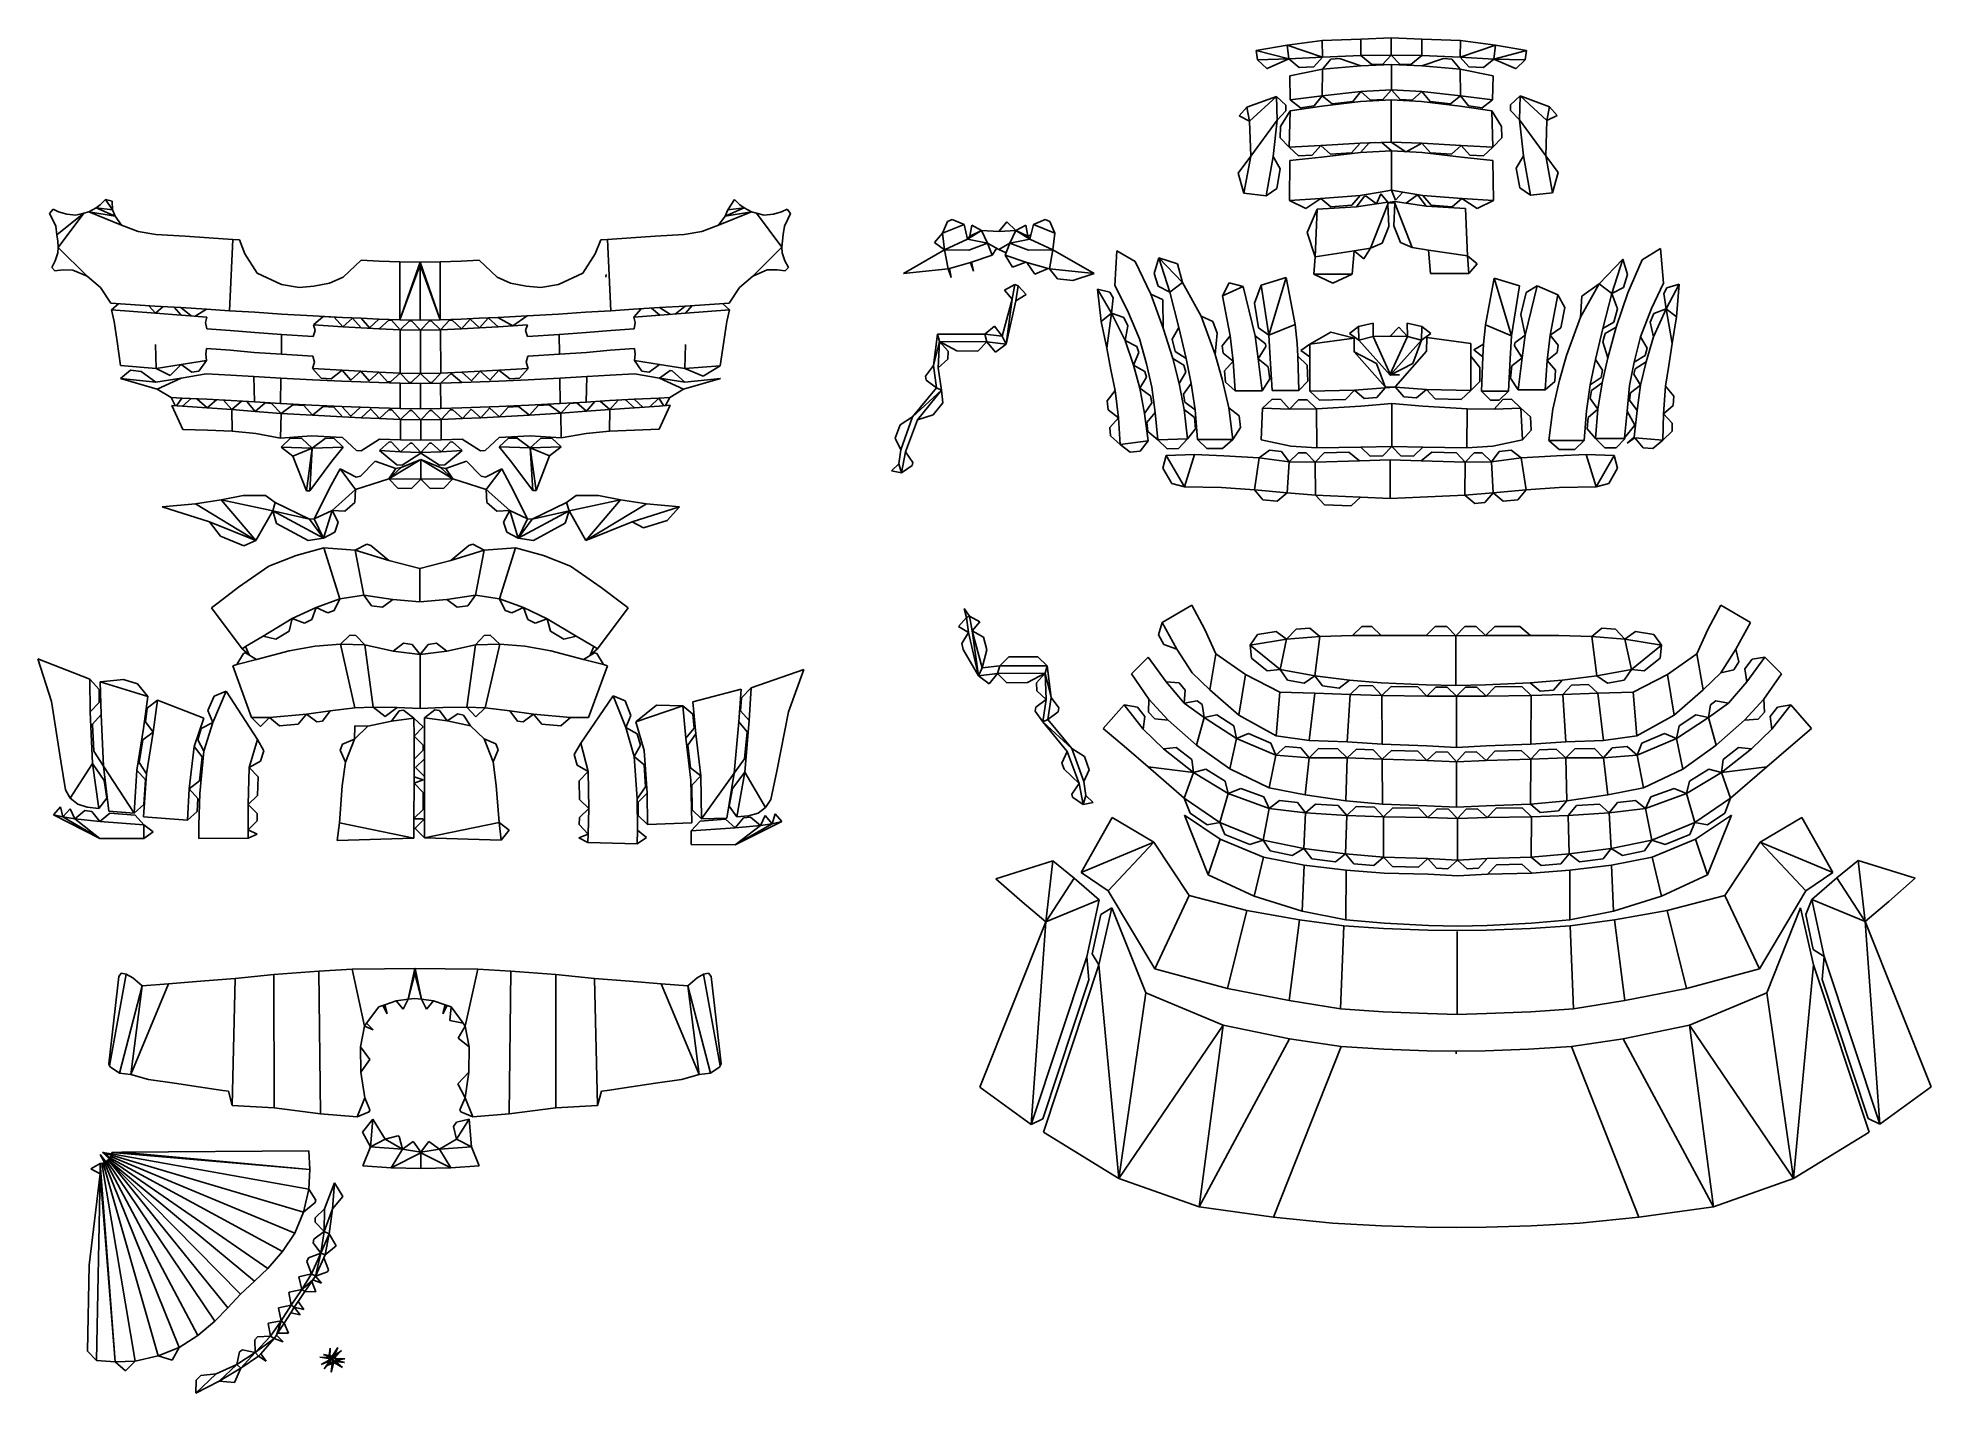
# Model space of a CAD drawing. Extents: x 8 to 1042, y 0 to 740.
import ezdxf

# ---------------------------------------------------------------- set-up
doc = ezdxf.new("R2010")
doc.units = 0

msp = doc.modelspace()

# ---------------------------------------------------------------- linework, layer by layer
at = {"layer": 'CutLine', "color": 8, "linetype": 'CONTINUOUS'}
for p, q in [((690.602468, 736.167346), (673.52258, 733.230678)), ((709.623195, 738.679352), (690.602468, 736.167346)), ((730.832616, 739.485644), (709.623195, 738.679352)), ((747.451235, 740.118241), (730.832616, 739.485644)), ((764.069528, 739.479519), (747.451235, 740.118241)), ((785.278651, 738.665408), (764.069528, 739.479519)), ((804.308823, 736.146114), (785.278651, 738.665408)), ((821.387731, 733.204054), (804.308823, 736.146114)), ((673.52258, 733.230678), (674.27757, 728.215812)), ((674.27757, 728.215812), (679.387134, 723.327831)), ((679.55665, 723.331588), (691.515531, 728.59787)), ((691.515531, 728.59787), (697.101948, 723.878835)), ((697.101948, 723.878835), (705.106018, 724.29088)), ((705.106018, 724.29088), (709.842349, 729.541325)), ((709.842349, 729.541325), (730.829939, 730.444494)), ((714.488828, 728.488812), (709.93773, 723.077018)), ((719.080835, 728.885516), (714.488828, 728.488812)), ((730.86679, 724.885082), (719.080835, 728.885516)), ((730.829939, 730.444494), (736.828562, 725.549577)), ((747.475336, 725.599033), (730.86679, 724.885082)), ((736.828562, 725.549577), (742.540238, 725.650375)), ((742.540238, 725.650375), (747.451176, 730.73776)), ((747.449506, 730.736029), (752.356898, 725.648565)), ((764.083791, 724.885082), (747.475336, 725.599033)), ((752.356898, 725.648565), (758.06848, 725.545662)), ((758.06848, 725.545662), (764.068873, 730.438368)), ((764.068873, 730.438368), (785.056218, 729.52746)), ((775.869711, 728.885626), (764.083791, 724.885082)), ((780.461808, 728.488957), (775.869711, 728.885626)), ((785.012957, 723.077206), (780.461808, 728.488957)), ((785.056218, 729.52746), (789.79068, 724.275329)), ((789.79068, 724.275329), (797.801012, 723.860102)), ((797.801012, 723.860102), (803.393367, 728.576928)), ((803.393367, 728.576928), (815.353074, 723.308258)), ((815.513669, 723.304667), (820.624192, 728.191645)), ((820.624192, 728.191645), (821.387731, 733.204054)), ((679.387134, 723.327831), (679.55665, 723.331588)), ((709.93773, 723.077018), (691.965215, 719.368781)), ((691.965215, 719.368781), (692.261992, 706.297506)), ((802.996465, 719.369378), (785.012957, 723.077206)), ((802.700147, 706.298094), (802.996465, 719.369378)), ((815.353074, 723.308258), (815.513669, 723.304667)), ((684.711682, 708.179407), (668.520593, 702.251345)), ((689.823888, 703.294189), (684.711682, 708.179407)), ((692.261992, 706.297506), (697.852269, 701.967516)), ((705.366647, 702.922155), (709.696637, 708.512431)), ((730.612417, 705.317305), (709.530227, 702.786721)), ((709.696637, 708.512431), (715.207432, 704.081727)), ((715.207432, 704.081727), (726.375239, 705.295049)), ((726.375239, 705.295049), (730.805943, 710.805844)), ((747.278462, 706.254941), (730.612417, 705.317305)), ((730.805943, 710.805844), (736.059486, 706.07295)), ((736.059486, 706.07295), (742.74281, 706.421389)), ((742.74281, 706.421389), (747.475336, 711.674524)), ((763.956359, 705.317305), (747.278462, 706.254941)), ((747.475001, 711.674895), (752.208057, 706.421564)), ((752.208057, 706.421564), (758.90321, 706.072756)), ((758.90321, 706.072756), (764.156578, 710.805845)), ((785.026809, 702.786621), (763.956359, 705.317305)), ((764.156578, 710.805845), (768.587003, 705.294825)), ((768.587003, 705.294825), (779.743173, 704.082196)), ((779.743173, 704.082196), (785.254192, 708.512622)), ((785.254192, 708.512622), (789.584761, 702.922794)), ((797.110319, 701.967526), (802.700147, 706.298094)), ((812.645441, 703.528235), (812.575758, 700.454383)), ((817.757474, 708.413633), (812.645441, 703.528235)), ((833.941845, 702.487765), (817.757474, 708.413633)), ((668.520593, 702.251345), (664.37293, 697.485999)), ((664.37293, 697.485999), (670.031926, 694.67755)), ((670.031926, 694.67755), (670.62599, 675.527143)), ((682.861553, 675.425826), (685.00846, 695.108132)), ((685.00846, 695.108132), (689.893678, 700.220338)), ((692.135466, 700.277734), (686.900305, 691.78329)), ((689.893678, 700.220338), (689.823888, 703.294189)), ((709.530227, 702.786721), (692.135466, 700.277734)), ((697.852269, 701.967516), (705.366647, 702.922155)), ((802.432939, 700.278219), (785.026809, 702.786621)), ((789.584761, 702.922794), (797.110319, 701.967526)), ((807.663146, 691.790922), (802.432939, 700.278219)), ((812.575758, 700.454383), (817.461156, 695.342349)), ((817.461156, 695.342349), (819.598956, 675.659084)), ((831.844471, 675.761933), (832.437769, 694.912363)), ((832.437769, 694.912363), (838.094076, 697.726334)), ((838.094076, 697.726334), (833.941845, 702.487765)), ((686.900305, 691.78329), (686.731089, 685.621521)), ((686.731089, 685.621521), (691.591945, 680.486146)), ((730.453724, 682.633251), (747.276575, 683.241646)), ((735.382299, 682.731084), (730.695945, 677.435984)), ((738.621558, 682.928639), (735.382299, 682.731084)), ((747.493824, 678.460448), (742.295115, 683.061493)), ((747.280347, 683.241646), (755.464362, 677.974674)), ((802.965546, 680.486366), (807.829233, 685.61906)), ((807.829233, 685.61906), (807.663146, 691.790922)), ((670.62599, 675.527143), (663.832508, 666.301848)), ((686.733909, 668.682232), (682.861553, 675.425826)), ((691.591945, 680.486146), (696.81002, 675.714177)), ((692.008641, 673.168986), (691.763037, 651.31356)), ((709.302373, 674.944249), (692.008641, 673.168986)), ((696.81002, 675.714177), (704.187281, 676.04361)), ((704.187281, 676.04361), (708.959249, 681.261686)), ((708.959249, 681.261686), (714.267504, 676.590237)), ((730.695945, 677.435984), (709.302373, 674.944249)), ((714.267504, 676.590237), (725.782276, 677.324996)), ((725.782276, 677.324996), (730.453724, 682.633251)), ((764.303599, 677.435956), (747.493824, 678.460448)), ((755.567813, 677.968369), (764.115081, 682.633251)), ((764.115081, 682.633251), (768.786577, 677.325038)), ((785.697076, 674.944159), (764.303599, 677.435956)), ((768.786577, 677.325038), (780.301268, 676.590387)), ((780.301268, 676.590387), (785.609481, 681.261883)), ((785.609481, 681.261883), (790.381306, 676.043675)), ((802.979491, 673.168627), (785.697076, 674.944159)), ((790.381306, 676.043675), (797.747338, 675.714541)), ((797.747338, 675.714541), (802.965546, 680.486366)), ((803.236254, 651.313261), (802.979491, 673.168627)), ((819.598956, 675.659084), (815.728411, 668.919997)), ((838.633202, 666.533174), (831.844471, 675.761933)), ((663.832508, 666.301848), (666.871831, 655.255582)), ((684.81313, 657.951752), (686.733909, 668.682232)), ((815.728411, 668.919997), (817.654958, 658.184099)), ((835.588193, 655.488502), (838.633202, 666.533174)), ((45.000137, 651.828763), (42.148002, 648.968627)), ((48.696054, 650.863501), (45.000137, 651.828763)), ((388.68801, 651.837728), (384.904524, 646.215918)), ((391.541592, 648.979016), (388.68801, 651.837728)), ((666.871831, 655.255582), (679.010353, 653.910989)), ((679.010353, 653.910989), (684.81313, 657.951752)), ((700.714772, 646.893751), (709.007649, 652.452212)), ((709.007649, 652.452212), (714.365483, 647.837712)), ((725.786583, 648.689036), (730.401084, 654.04687)), ((732.64623, 653.537577), (728.399955, 647.883449)), ((730.401084, 654.04687), (741.344201, 655.811299)), ((733.719879, 653.690251), (732.64623, 653.537577)), ((739.374006, 649.443977), (733.719879, 653.690251)), ((741.669989, 654.876341), (739.374006, 649.443977)), ((741.344201, 655.811299), (747.493821, 656.956131)), ((745.550278, 650.435003), (741.669989, 654.876341)), ((747.493821, 656.956131), (749.661101, 651.467854)), ((749.661101, 651.467854), (753.655193, 655.811299)), ((753.655193, 655.811299), (764.598306, 654.046839)), ((761.176618, 654.100884), (755.522299, 649.854866)), ((762.25026, 653.948161), (761.176618, 654.100884)), ((766.496279, 648.293842), (762.25026, 653.948161)), ((764.598306, 654.046839), (769.212551, 648.688785)), ((780.622238, 647.837765), (785.980292, 652.45201)), ((785.980292, 652.45201), (794.279031, 646.893487)), ((817.654958, 658.184099), (823.459485, 654.145849)), ((823.459485, 654.145849), (835.588193, 655.488502)), ((16.320952, 646.62037), (14.441628, 644.127871)), ((14.441628, 644.127871), (15.953814, 641.049631)), ((19.385462, 645.177235), (16.320952, 646.62037)), ((23.802334, 643.873913), (19.385462, 645.177235)), ((28.833283, 643.277386), (23.802334, 643.873913)), ((33.120584, 644.330493), (28.833283, 643.277386)), ((35.883182, 645.107766), (33.120584, 644.330493)), ((39.855985, 647.290544), (35.883182, 645.107766)), ((42.148002, 648.968627), (39.855985, 647.290544)), ((48.786115, 646.206713), (48.696054, 650.863501)), ((50.206304, 642.735097), (48.786115, 646.206713)), ((53.785008, 637.859263), (50.206304, 642.735097)), ((383.484739, 642.746066), (379.906439, 637.86992)), ((384.904524, 646.215918), (383.484739, 642.746066)), ((393.83466, 647.302401), (391.541592, 648.979016)), ((397.807645, 645.119954), (393.83466, 647.302401)), ((400.568645, 644.345247), (397.807645, 645.119954)), ((404.859115, 643.290359), (400.568645, 644.345247)), ((409.890084, 643.88672), (404.859115, 643.290359)), ((414.303974, 645.191979), (409.890084, 643.88672)), ((417.371271, 646.633234), (414.303974, 645.191979)), ((419.247679, 644.142841), (417.371271, 646.633234)), ((417.735745, 641.064477), (419.247679, 644.142841)), ((691.763037, 651.31356), (700.714772, 646.893751)), ((706.990786, 646.516164), (701.411084, 633.784598)), ((728.399955, 647.883449), (706.990786, 646.516164)), ((714.365483, 647.837712), (725.786583, 648.689036)), ((745.502824, 649.397129), (745.550278, 650.435003)), ((746.0816, 637.142355), (745.502824, 649.397129)), ((745.531797, 650.0308), (749.381691, 649.807735)), ((749.334281, 650.845612), (745.543, 650.275822)), ((749.381691, 649.807735), (748.804071, 637.561843)), ((755.522299, 649.854866), (749.334281, 650.845612)), ((787.893921, 646.925005), (766.496279, 648.293842)), ((769.212551, 648.688785), (780.622238, 647.837765)), ((789.073775, 621.011437), (787.893921, 646.925005)), ((794.279031, 646.893487), (803.236254, 651.313261)), ((15.953814, 641.049631), (17.768806, 637.345756)), ((17.768806, 637.345756), (18.41551, 632.637503)), ((18.41551, 632.637503), (18.868158, 629.186276)), ((62.864084, 634.364787), (53.785008, 637.859263)), ((72.529768, 632.763084), (62.864084, 634.364787)), ((88.424404, 631.794899), (72.529768, 632.763084)), ((101.470869, 630.952659), (88.424404, 631.794899)), ((114.524398, 630.097227), (101.470869, 630.952659)), ((332.217121, 630.956716), (319.168556, 630.099996)), ((345.263488, 631.800481), (332.217121, 630.956716)), ((361.162236, 632.77153), (345.263488, 631.800481)), ((370.827745, 634.374517), (361.162236, 632.77153)), ((379.906439, 637.86992), (370.827745, 634.374517)), ((414.824399, 629.199878), (415.273037, 632.651358)), ((415.273037, 632.651358), (415.923396, 637.358363)), ((415.923396, 637.358363), (417.735745, 641.064477)), ((502.237864, 633.404435), (497.847338, 628.294956)), ((505.010869, 639.909083), (502.237864, 633.404435)), ((507.5268, 640.921037), (505.010869, 639.909083)), ((514.031447, 638.148032), (507.5268, 640.921037)), ((515.961589, 630.264602), (514.031447, 638.148032)), ((517.117614, 631.782898), (515.962687, 630.26511)), ((518.182339, 637.848621), (517.117614, 631.782898)), ((523.593575, 634.908356), (518.182339, 637.848621)), ((532.953578, 634.426286), (523.593575, 634.908356)), ((537.376404, 639.660703), (532.953578, 634.426286)), ((542.31358, 634.908356), (537.376404, 639.660703)), ((547.724785, 637.84868), (542.31358, 634.908356)), ((548.789576, 631.782969), (547.724785, 637.84868)), ((550.527302, 632.648276), (548.789576, 631.782969)), ((551.872541, 638.149141), (549.944519, 630.265193)), ((558.378993, 640.91791), (551.872541, 638.149141)), ((560.89428, 639.904312), (558.378993, 640.91791)), ((563.663049, 633.39786), (560.89428, 639.904312)), ((562.526458, 624.440149), (563.663049, 633.39786)), ((701.411084, 633.784598), (705.821212, 620.602161)), ((742.518316, 628.025124), (746.0816, 637.142355)), ((748.804071, 637.561843), (752.375801, 628.433368)), ((18.973098, 622.657491), (17.494247, 618.427327)), ((18.868158, 629.186276), (19.166226, 625.725357)), ((19.166226, 625.725357), (18.973098, 622.657491)), ((118.109277, 629.890917), (114.524398, 630.097227)), ((121.176765, 622.262039), (118.109277, 629.890917)), ((127.913843, 611.684356), (121.178065, 622.261655)), ((312.51268, 622.263643), (305.784072, 611.686523)), ((315.583764, 629.893045), (312.51268, 622.263643)), ((319.168556, 630.099996), (315.583764, 629.893045)), ((414.526279, 625.738963), (414.824399, 629.199878)), ((414.715392, 622.673029), (414.526279, 625.738963)), ((416.198503, 618.441549), (414.715392, 622.673029)), ((503.376876, 624.444178), (480.871475, 611.432864)), ((497.847338, 628.294956), (503.376927, 624.446951)), ((518.101355, 617.618876), (529.399333, 621.469905)), ((526.83364, 628.065683), (532.953578, 624.511619)), ((529.399333, 621.469905), (531.837555, 625.159732)), ((532.953578, 624.511619), (536.975925, 622.672805)), ((539.073607, 628.065683), (536.507986, 621.469792)), ((536.507986, 621.469792), (540.543911, 614.811716)), ((585.036313, 611.436574), (562.528094, 624.435471)), ((597.441259, 623.849087), (596.363465, 604.871753)), ((607.567413, 617.934791), (597.441259, 623.849087)), ((705.821212, 620.602161), (705.069774, 611.081441)), ((725.982288, 611.081441), (727.128396, 623.741504)), ((727.128396, 623.741504), (732.385948, 619.529467)), ((732.385948, 619.529467), (736.041273, 625.188239)), ((736.041273, 625.188239), (742.518316, 628.025124)), ((752.375801, 628.433368), (758.853936, 625.598978)), ((758.853936, 625.598978), (767.766836, 624.151844)), ((767.766836, 624.151844), (768.900528, 611.49068)), ((794.433777, 616.644221), (789.073775, 621.011437)), ((894.487888, 625.162274), (884.54462, 618.94552)), ((896.144111, 606.232472), (894.487888, 625.162274)), ((17.494247, 618.427327), (15.56417, 614.688989)), ((15.56417, 614.688989), (17.353946, 612.867036)), ((17.353946, 612.867036), (21.81233, 613.428294)), ((21.81233, 613.428294), (27.168289, 613.350976)), ((27.168289, 613.350976), (35.009102, 610.052155)), ((141.211722, 605.392756), (127.913843, 611.684356)), ((184.616135, 618.688569), (174.740635, 609.434891)), ((194.462994, 618.259246), (184.616135, 618.688569)), ((205.835799, 617.835951), (194.462994, 618.259246)), ((216.86067, 617.651188), (205.835799, 617.835951)), ((227.863637, 617.835964), (216.838677, 617.651188)), ((216.849679, 616.235733), (216.86067, 617.651188)), ((239.225573, 618.258906), (227.863637, 617.835964)), ((249.082895, 618.688659), (239.225573, 618.258906)), ((258.948427, 609.435139), (249.082895, 618.688659)), ((305.784072, 611.686523), (292.486436, 605.394408)), ((398.681671, 610.064752), (406.521825, 613.365067)), ((406.521825, 613.365067), (411.877771, 613.44334)), ((411.877771, 613.44334), (416.336193, 612.882238)), ((418.125888, 614.704247), (416.198503, 618.441549)), ((416.336193, 612.882238), (418.125888, 614.704247)), ((480.871475, 611.432864), (505.276751, 613.982614)), ((505.276751, 613.982614), (507.000991, 609.273578)), ((506.017493, 614.190972), (517.557105, 617.46666)), ((507.000991, 609.273578), (506.017493, 614.190972)), ((517.557105, 617.46666), (519.175953, 612.727549)), ((519.175953, 612.727549), (518.101355, 617.618876)), ((540.543911, 614.811716), (547.806021, 617.61893)), ((547.806021, 617.61893), (548.350273, 617.466722)), ((548.350273, 617.466722), (552.754793, 611.018978)), ((552.754793, 611.018978), (559.889932, 614.1912)), ((559.889932, 614.1912), (560.630673, 613.982838)), ((560.630673, 613.982838), (565.084842, 608.490992)), ((573.384354, 607.625096), (585.036313, 611.436574)), ((616.049167, 600.164567), (607.567413, 617.934791)), ((620.520174, 619.956935), (617.937178, 611.490285)), ((617.937178, 611.490285), (620.149137, 604.443166)), ((630.554254, 616.66572), (620.520174, 619.956935)), ((633.344179, 606.480869), (630.554254, 616.66572)), ((705.069774, 611.081441), (715.526031, 606.081441)), ((715.526031, 606.081441), (725.982288, 611.081441)), ((768.900528, 611.49068), (789.824741, 611.49068)), ((789.824741, 611.49068), (794.433777, 616.644221)), ((873.835697, 619.322692), (861.01474, 605.843592)), ((876.416782, 610.855487), (873.835697, 619.322692)), ((874.203225, 603.808867), (876.416782, 610.855487)), ((884.54462, 618.94552), (876.612119, 600.923441)), ((35.009102, 610.052155), (42.309317, 603.784497)), ((42.309317, 603.784497), (47.937502, 595.198404)), ((150.839265, 603.733194), (141.211722, 605.392756)), ((158.874248, 604.513247), (150.839265, 603.733194)), ((167.418566, 606.214185), (158.874248, 604.513247)), ((174.740635, 609.434891), (167.418566, 606.214185)), ((266.270667, 606.214662), (258.948427, 609.435139)), ((274.81497, 604.51399), (266.270667, 606.214662)), ((282.858893, 603.734474), (274.81497, 604.51399)), ((292.486436, 605.394408), (282.858893, 603.734474)), ((385.759465, 595.2101), (391.382231, 603.796192)), ((391.382231, 603.796192), (398.681671, 610.064752)), ((541.834114, 605.461988), (536.173643, 602.391557)), ((536.173643, 602.391557), (540.342948, 597.483872)), ((543.579202, 604.692442), (541.834114, 605.461988)), ((547.913449, 599.88585), (543.579202, 604.692442)), ((565.084842, 608.490992), (573.384354, 607.625096)), ((593.686892, 601.168176), (586.850474, 602.974662)), ((586.850474, 602.974662), (588.969911, 585.20439)), ((595.447905, 598.142236), (593.686892, 601.168176)), ((596.363465, 604.871753), (603.398505, 591.241759)), ((622.465869, 597.193719), (616.049167, 600.164567)), ((620.149137, 604.443166), (626.417034, 601.170023)), ((626.417034, 601.170023), (631.410346, 581.963626)), ((643.543251, 588.157044), (633.344179, 606.480869)), ((658.82585, 606.3677), (655.224917, 599.320919)), ((666.453857, 604.261193), (658.82585, 606.3677)), ((673.04091, 577.392545), (666.453857, 604.261193)), ((676.252585, 605.020564), (672.740473, 595.170513)), ((689.969497, 609.166983), (676.252585, 605.020564)), ((694.825773, 583.605505), (689.969497, 609.166983)), ((803.679991, 608.889857), (798.822204, 583.328667)), ((817.396588, 604.742685), (803.679991, 608.889857)), ((813.096453, 577.414634), (817.396588, 604.742685)), ((821.085692, 601.004946), (818.17357, 589.12925)), ((827.132626, 604.670269), (821.085692, 601.004946)), ((838.361335, 599.729469), (827.132626, 604.670269)), ((861.01474, 605.843592), (851.546162, 599.113665)), ((867.934586, 600.537145), (874.203225, 603.808867)), ((870.935839, 592.198806), (867.934586, 600.537145)), ((876.612119, 600.923441), (870.35377, 582.088482)), ((889.530648, 592.392981), (896.144111, 606.232472)), ((897.931462, 603.540228), (896.297064, 600.444077)), ((896.297064, 600.444077), (897.52688, 592.063262)), ((904.687348, 605.627814), (897.931462, 603.540228)), ((903.304359, 587.785115), (904.687348, 605.627814)), ((47.937502, 595.198404), (71.997874, 593.663238)), ((52.021845, 594.937804), (48.180898, 591.670198)), ((48.180898, 591.670198), (49.704706, 585.242667)), ((72.209473, 589.73217), (68.685396, 593.87459)), ((71.997874, 593.663238), (86.104855, 592.794454)), ((76.465123, 593.388121), (72.209473, 589.73217)), ((86.300064, 588.664103), (82.564443, 593.012491)), ((86.104855, 592.794454), (91.725469, 588.266123)), ((94.005747, 588.098853), (100.177919, 591.930935)), ((100.177919, 591.930935), (112.703098, 591.135096)), ((112.703098, 591.135096), (126.521528, 590.245977)), ((126.521528, 590.245977), (141.210851, 589.298641)), ((292.487931, 589.300292), (307.177217, 590.248197)), ((307.177217, 590.248197), (320.988987, 591.137449)), ((320.990391, 591.1378), (333.515439, 591.935169)), ((333.515439, 591.935169), (347.59243, 592.801106)), ((337.622698, 592.187825), (333.680301, 587.622378)), ((347.746233, 588.65246), (343.251194, 592.534058)), ((347.59243, 592.801106), (353.583652, 589.093801)), ((361.837301, 589.717822), (347.746233, 588.65246)), ((356.25946, 589.296107), (361.699296, 593.671754)), ((361.699296, 593.671754), (385.759465, 595.2101)), ((365.403847, 593.908614), (361.837301, 589.717822)), ((385.866499, 591.65149), (381.969747, 594.967795)), ((384.341664, 585.224202), (385.866499, 591.65149)), ((540.342948, 597.483872), (534.890205, 577.294746)), ((536.939678, 572.814391), (542.358584, 596.56433)), ((542.358584, 596.56433), (547.913449, 599.88585)), ((594.565617, 589.717773), (595.447905, 598.142236)), ((601.274689, 587.484314), (594.565617, 589.717773)), ((603.398505, 591.241759), (609.888057, 575.831263)), ((622.600951, 596.825713), (622.465869, 597.193719)), ((622.887419, 581.535096), (622.600951, 596.825713)), ((655.224917, 599.320919), (659.368196, 577.420989)), ((672.740473, 595.170513), (674.834999, 581.85462)), ((842.151014, 592.879531), (838.361335, 599.729469)), ((840.051491, 581.812506), (842.151014, 592.879531)), ((851.546162, 599.113665), (850.815131, 587.520069)), ((869.04374, 584.909683), (870.935839, 592.198806)), ((883.516989, 576.790648), (889.530648, 592.392981)), ((897.52688, 592.063262), (890.916091, 589.553787)), ((49.704706, 585.242667), (51.311542, 574.268573)), ((100.361814, 587.632605), (86.300064, 588.664103)), ((99.656712, 584.660182), (100.361814, 587.632605)), ((100.265619, 581.306211), (99.656712, 584.660182)), ((113.012315, 580.343381), (100.265619, 581.306211)), ((126.516782, 579.24057), (113.012315, 580.343381)), ((141.207972, 578.11563), (126.516782, 579.24057)), ((141.210851, 589.298641), (158.410952, 588.351447)), ((158.410952, 588.351447), (174.438634, 587.491571)), ((159.540432, 580.252814), (158.491179, 576.983347)), ((163.888457, 588.003658), (158.574578, 583.338609)), ((158.574578, 583.338609), (159.540432, 580.252814)), ((169.926438, 587.611068), (163.888457, 588.003658)), ((174.591488, 582.297189), (169.926438, 587.611068)), ((174.438634, 587.491571), (184.566733, 586.980742)), ((179.866434, 587.003961), (174.590571, 582.298233)), ((180.005137, 586.996038), (179.866434, 587.003961)), ((184.711872, 581.719046), (180.005137, 586.996038)), ((184.566733, 586.980742), (189.259219, 581.789451)), ((194.49336, 581.273857), (184.711872, 581.719046)), ((189.259219, 581.789451), (194.350555, 586.590202)), ((194.350555, 586.590202), (205.836578, 586.134185)), ((199.713846, 586.04148), (194.493288, 581.272227)), ((201.207396, 585.974007), (199.713846, 586.04148)), ((205.976649, 580.75345), (201.207396, 585.974007)), ((205.836578, 586.134185), (216.849679, 585.891909)), ((205.99002, 574.411623), (205.976649, 580.75345)), ((205.991367, 580.751553), (205.976673, 580.742225)), ((211.109601, 585.630455), (205.991367, 580.751553)), ((212.125076, 585.606144), (211.109601, 585.630455)), ((217.003978, 580.487911), (212.125076, 585.606144)), ((216.849679, 585.891909), (227.851161, 586.134185)), ((217.004291, 580.141571), (217.003978, 580.487911)), ((217.043765, 580.487911), (217.003979, 580.486569)), ((217.00429, 580.142963), (217.043451, 580.141571)), ((217.043358, 580.118359), (217.004291, 580.141571)), ((217.043451, 580.141571), (217.01935, 574.145541)), ((221.922539, 585.606267), (217.043765, 580.487911)), ((222.9264, 585.630324), (221.922539, 585.606267)), ((228.044756, 580.751551), (222.9264, 585.630324)), ((227.851161, 586.134185), (239.337197, 586.58986)), ((228.042175, 574.409711), (228.044756, 580.751551)), ((228.057995, 580.751553), (228.044752, 580.743193)), ((232.82785, 585.971561), (228.057995, 580.751553)), ((234.321406, 586.038862), (232.82785, 585.971561)), ((239.541414, 581.269007), (234.321406, 586.038862)), ((239.338572, 586.592669), (249.122321, 586.983014)), ((244.206285, 586.487453), (239.542093, 581.270415)), ((249.324281, 581.714792), (244.206285, 586.487453)), ((249.123021, 586.980802), (259.25111, 587.491829)), ((254.03288, 586.994207), (249.325638, 581.717667)), ((254.171344, 587.002102), (254.03288, 586.994207)), ((259.447772, 582.29496), (254.171344, 587.002102)), ((259.25111, 587.491829), (267.537426, 582.929317)), ((275.471594, 583.336779), (259.445599, 582.294819)), ((267.537426, 582.929317), (275.287866, 588.352437)), ((274.496679, 580.250126), (275.471594, 583.336779)), ((275.545864, 576.980636), (274.496679, 580.250126)), ((275.287866, 588.352437), (292.487931, 589.300292)), ((307.521802, 579.233556), (292.830681, 578.108436)), ((321.032723, 580.33642), (307.521802, 579.233556)), ((333.77547, 581.296023), (321.032723, 580.33642)), ((333.680301, 587.622378), (334.385105, 584.649878)), ((334.385105, 584.649878), (333.77547, 581.296023)), ((382.732793, 574.250422), (384.341664, 585.224202)), ((530.652227, 582.757504), (525.390096, 578.272846)), ((534.890205, 577.294746), (530.652227, 582.757504)), ((588.969911, 585.20439), (591.944675, 570.741064)), ((603.555818, 582.926487), (601.274689, 587.484314)), ((602.049367, 574.764808), (603.555818, 582.926487)), ((628.041364, 564.976932), (622.887419, 581.535096)), ((631.410346, 581.963626), (627.801208, 575.502904)), ((649.96499, 585.197099), (643.543251, 588.157044)), ((652.321247, 578.811489), (649.96499, 585.197099)), ((674.834999, 581.85462), (680.551193, 577.692273)), ((695.918216, 573.190788), (694.825773, 583.605505)), ((714.344327, 579.446187), (702.927629, 572.887601)), ((727.076298, 576.091647), (714.344327, 579.446187)), ((729.56205, 582.558863), (724.671036, 578.695085)), ((737.600468, 584.273497), (729.56205, 582.558863)), ((737.492079, 577.083587), (737.600468, 584.273497)), ((751.585225, 582.116151), (746.86426, 577.148958)), ((756.23644, 577.083587), (751.585225, 582.116151)), ((756.12748, 584.273488), (756.23644, 577.083587)), ((764.177644, 582.559029), (756.12748, 584.273488)), ((769.0689, 578.695557), (764.177644, 582.559029)), ((798.822204, 583.328667), (797.729002, 572.914029)), ((818.17357, 589.12925), (820.544068, 577.80199)), ((834.20718, 577.83205), (840.051491, 581.812506)), ((850.815131, 587.520069), (843.090901, 566.613366)), ((858.945861, 564.454501), (862.947873, 581.326333)), ((862.947873, 581.326333), (869.04374, 584.909683)), ((870.35377, 582.088482), (864.196431, 578.61182)), ((890.916091, 589.553787), (888.82573, 584.905364)), ((888.82573, 584.905364), (890.66901, 576.813129)), ((900.935126, 573.206594), (903.304359, 587.785115)), ((51.311542, 574.268573), (53.168796, 561.113063)), ((72.623968, 559.527765), (72.284319, 572.593471)), ((99.755404, 567.370092), (100.10707, 570.557588)), ((100.106349, 570.556742), (113.333811, 569.531132)), ((113.333811, 569.531132), (126.251715, 568.334762)), ((158.492188, 576.984707), (141.207972, 578.11563)), ((205.990019, 574.4122), (205.993944, 574.409713)), ((228.042176, 574.411401), (228.044805, 574.409726)), ((292.830681, 578.108436), (275.546299, 576.98005)), ((307.786957, 568.32775), (320.704983, 569.523274)), ((320.704983, 569.523274), (333.936844, 570.547348)), ((333.935589, 570.54882), (334.286429, 567.361618)), ((361.754957, 572.577889), (361.412817, 559.512248)), ((380.86827, 561.094086), (382.732793, 574.250422)), ((499.449713, 578.272846), (497.252106, 561.130976)), ((525.390096, 578.272846), (499.449713, 578.272846)), ((505.296551, 569.040798), (500.5261, 574.260262)), ((500.5261, 574.260262), (510.129892, 569.192275)), ((505.102133, 564.71525), (505.296551, 569.040798)), ((510.129892, 569.192275), (521.508942, 569.111869)), ((521.508942, 569.111869), (526.544147, 574.076415)), ((526.544147, 574.076415), (531.139334, 568.481846)), ((531.139334, 568.481846), (536.939678, 572.814391)), ((591.944675, 570.741064), (594.276169, 558.860051)), ((608.397647, 571.650432), (602.049367, 574.764808)), ((609.519198, 568.368687), (608.397647, 571.650432)), ((609.888057, 575.831263), (613.762881, 562.156709)), ((627.801208, 575.502904), (629.386984, 568.802146)), ((651.259041, 567.246753), (652.321247, 578.811489)), ((659.368196, 577.420989), (655.009781, 571.852846)), ((655.009781, 571.852846), (655.490262, 567.910202)), ((678.641358, 573.07572), (673.04091, 577.392545)), ((674.657293, 564.904354), (678.839591, 571.544164)), ((678.839591, 571.544164), (678.641358, 573.07572)), ((680.551193, 577.692273), (681.290831, 565.121651)), ((696.283327, 566.229075), (695.918216, 573.190788)), ((702.927629, 572.887601), (697.954459, 569.363787)), ((697.954459, 569.363787), (702.980996, 565.916525)), ((724.671036, 578.695085), (729.775894, 575.118603)), ((727.164955, 568.648844), (727.076298, 576.091647)), ((729.775894, 575.118603), (746.852346, 556.002802)), ((746.86426, 577.148958), (737.492079, 577.083587)), ((766.68869, 568.99627), (749.679083, 549.810441)), ((759.147941, 562.2285), (763.964266, 575.118756)), ((763.964266, 575.118756), (769.0689, 578.695557)), ((766.777347, 576.439074), (766.68869, 568.99627)), ((790.925926, 573.235027), (766.777347, 576.439074)), ((790.872559, 566.263952), (790.925926, 573.235027)), ((797.729002, 572.914029), (792.553184, 569.695241)), ((792.553184, 569.695241), (797.363622, 565.952331)), ((812.345448, 564.844885), (813.096453, 577.414634)), ((814.940185, 573.489626), (814.73997, 571.952384)), ((814.73997, 571.952384), (818.917766, 565.315287)), ((820.544068, 577.80199), (814.940185, 573.489626)), ((838.569429, 572.26691), (834.20718, 577.83205)), ((838.091596, 568.323378), (838.569429, 572.26691)), ((864.196431, 578.61182), (862.971328, 574.208962)), ((862.971328, 574.208962), (865.705481, 565.383148)), ((887.150963, 570.710376), (883.516989, 576.790648)), ((886.132999, 566.63798), (887.150963, 570.710376)), ((890.66901, 576.813129), (886.636685, 563.181818)), ((899.097083, 561.239308), (900.935126, 573.206594)), ((58.619113, 558.616472), (53.126889, 554.162768)), ((53.168796, 561.113063), (72.623968, 559.527765)), ((64.450772, 558.00755), (58.619113, 558.616472)), ((72.597326, 559.529936), (72.60023, 559.52717)), ((72.60023, 559.52717), (80.263552, 555.664405)), ((80.263552, 555.664405), (86.382394, 561.681649)), ((86.382394, 561.681649), (92.100607, 557.522077)), ((95.971367, 558.132853), (100.130939, 563.851066)), ((100.130939, 563.851066), (99.755279, 567.36969)), ((126.251715, 568.334762), (141.043439, 567.361667)), ((141.043439, 567.361667), (158.268379, 566.2454)), ((159.211799, 562.961614), (158.107021, 559.573452)), ((158.107021, 559.573452), (162.799012, 554.283346)), ((158.268379, 566.2454), (159.211799, 562.961614)), ((168.180258, 553.960908), (174.194601, 558.609504)), ((174.194601, 558.609504), (178.898463, 553.329951)), ((217.023601, 563.114514), (217.040129, 556.742877)), ((255.146021, 553.328296), (259.850628, 558.607186)), ((259.850628, 558.607186), (265.864495, 553.958436)), ((271.237076, 554.280237), (275.929183, 559.57024)), ((274.833831, 562.957916), (275.768532, 566.24071)), ((275.929183, 559.57024), (274.833831, 562.957916)), ((275.768532, 566.24071), (293.00244, 567.3545)), ((293.00244, 567.3545), (307.786957, 568.32775)), ((334.286438, 567.361587), (333.906236, 563.840691)), ((333.906236, 563.840691), (338.06585, 558.122509)), ((341.93999, 557.511227), (347.658173, 561.670841)), ((347.658173, 561.670841), (361.436117, 559.511659)), ((361.412817, 559.512248), (371.545735, 555.319612)), ((361.436117, 559.511659), (361.438969, 559.514375)), ((371.545735, 555.319612), (380.86827, 561.094086)), ((497.252106, 561.130976), (493.035695, 555.454544)), ((499.88267, 559.944799), (505.102133, 564.71525)), ((501.729222, 547.816911), (499.88267, 559.944799)), ((594.276169, 558.860051), (596.609434, 547.542221)), ((606.645696, 561.315591), (609.519198, 568.368687)), ((612.803267, 557.839341), (606.645696, 561.315591)), ((613.762881, 562.156709), (616.621352, 549.431329)), ((634.139593, 561.397603), (628.041364, 564.976932)), ((629.386984, 568.802146), (635.404063, 565.088017)), ((635.160208, 557.476421), (634.139593, 561.397603)), ((635.404063, 565.088017), (638.178621, 551.312832)), ((655.11957, 553.818875), (651.259041, 567.246753)), ((655.490262, 567.910202), (661.058404, 563.551786)), ((661.058404, 563.551786), (656.387777, 558.242809)), ((680.233994, 560.556894), (674.657293, 564.904354)), ((681.053819, 553.93811), (680.233994, 560.556894)), ((681.290831, 565.121651), (682.260933, 547.522327)), ((701.463809, 561.41632), (696.283327, 566.229075)), ((701.784445, 552.702808), (701.463809, 561.41632)), ((702.980996, 565.916525), (702.980996, 547.197116)), ((739.406306, 562.371575), (727.164955, 568.648844)), ((744.162644, 549.462973), (739.406306, 562.371575)), ((746.876169, 556.002802), (759.147941, 562.2285)), ((795.872559, 560.076562), (790.872559, 566.263952)), ((795.872559, 552.544542), (795.872559, 560.076562)), ((797.363622, 565.952331), (796.67474, 547.245601)), ((811.374614, 547.245601), (812.345448, 564.844885)), ((813.341066, 560.967827), (812.521759, 554.353225)), ((818.917766, 565.315287), (813.341066, 560.967827)), ((832.526456, 563.961129), (838.091596, 568.323378)), ((837.193838, 558.649299), (832.526456, 563.961129)), ((836.796097, 552.490304), (837.193838, 558.649299)), ((843.090901, 566.613366), (839.238833, 553.182474)), ((862.860118, 558.565648), (858.945861, 564.454501)), ((862.060046, 554.593596), (862.860118, 558.565648)), ((865.705481, 565.383148), (862.585672, 551.682028)), ((877.597977, 550.195951), (880.069721, 562.999758)), ((880.626437, 559.456644), (879.931727, 556.496875)), ((880.069721, 562.999758), (886.132999, 566.63798)), ((886.636685, 563.181818), (880.626437, 559.456644)), ((897.233337, 549.834733), (899.097083, 561.239308)), ((53.126889, 554.162768), (73.191058, 548.312108)), ((72.540995, 552.135614), (64.450772, 558.00755)), ((86.322703, 554.293009), (72.540995, 552.135614)), ((73.191058, 548.312108), (80.762038, 543.77107)), ((100.032757, 556.693695), (86.322703, 554.293009)), ((92.100607, 557.522077), (95.971367, 558.132853)), ((113.392669, 555.930139), (100.032757, 556.693695)), ((126.093066, 555.152377), (113.39314, 555.930559)), ((140.78709, 554.281017), (126.093066, 555.152377)), ((158.074474, 553.448655), (140.78709, 554.281017)), ((174.167241, 552.711815), (158.071072, 553.448753)), ((162.799012, 554.283346), (168.180258, 553.960908)), ((184.400818, 552.287043), (174.167241, 552.711815)), ((178.898463, 553.329951), (179.14045, 553.315997)), ((179.14045, 553.315997), (184.420003, 558.01986)), ((194.300686, 551.934676), (184.400812, 552.287035)), ((184.420003, 558.01986), (189.112061, 552.774621)), ((189.112061, 552.774621), (194.31234, 557.51646)), ((205.925643, 551.583575), (194.300686, 551.934676)), ((194.312843, 557.516458), (199.08049, 552.294433)), ((199.08049, 552.294433), (200.709566, 552.220335)), ((200.709566, 552.220335), (205.931591, 556.987982)), ((217.003388, 551.432931), (205.925643, 551.583575)), ((205.931594, 556.98988), (210.818875, 551.879647)), ((210.818875, 551.879647), (211.897376, 551.855596)), ((211.897376, 551.855596), (217.007609, 556.742877)), ((228.080739, 551.583944), (217.00291, 551.432931)), ((217.007609, 556.742877), (217.040075, 556.763446)), ((217.040129, 556.742877), (222.150367, 551.855602)), ((222.150367, 551.855602), (223.228957, 551.879656)), ((223.228957, 551.879656), (228.116233, 556.989894)), ((233.742397, 556.757035), (228.080739, 551.583944)), ((228.116233, 556.989894), (239.734555, 557.514877)), ((239.705626, 551.934676), (233.742397, 556.757035)), ((249.595139, 552.286748), (239.705626, 551.934676)), ((239.733559, 557.514832), (244.928929, 552.773127)), ((244.928929, 552.773127), (249.615433, 558.018424)), ((259.83857, 552.708629), (249.595139, 552.286748)), ((249.615433, 558.018424), (254.894323, 553.313818)), ((254.894323, 553.313818), (255.146021, 553.328296)), ((275.9293, 553.440611), (259.83857, 552.708629)), ((265.864495, 553.958436), (271.237076, 554.280237)), ((293.217343, 554.259167), (275.9293, 553.440611)), ((307.919127, 555.120554), (293.217343, 554.259167)), ((320.614117, 555.888638), (307.919127, 555.120554)), ((333.974505, 556.643818), (320.614117, 555.888638)), ((347.686726, 554.235706), (333.974505, 556.643818)), ((338.06585, 558.122509), (341.93999, 557.511227)), ((353.404038, 558.396517), (347.686726, 554.235706)), ((353.240777, 543.710275), (360.814591, 548.246547)), ((354.616943, 558.205399), (353.404038, 558.396517)), ((361.462859, 552.064993), (354.616943, 558.205399)), ((360.814591, 548.246547), (380.878404, 554.078315)), ((380.878404, 554.078315), (361.462859, 552.064993)), ((499.035194, 549.049078), (485.935087, 533.129999)), ((493.035695, 555.454544), (493.358763, 553.26549)), ((493.358763, 553.26549), (499.035194, 549.049078)), ((610.142802, 548.750704), (613.619052, 554.908275)), ((615.93218, 544.690765), (610.142802, 548.750704)), ((613.619052, 554.908275), (612.803267, 557.839341)), ((616.621352, 549.431329), (618.440452, 535.580424)), ((631.580879, 551.378192), (635.160208, 557.476421)), ((634.336524, 537.208579), (631.580879, 551.378192)), ((638.178621, 551.312832), (633.980789, 545.622647)), ((658.664077, 538.039288), (655.11957, 553.818875)), ((656.387777, 558.242809), (656.781816, 552.082616)), ((656.781816, 552.082616), (662.090793, 547.411988)), ((676.823957, 547.411988), (681.053819, 553.93811)), ((696.97169, 547.522327), (701.784445, 552.702808)), ((739.553901, 543.714126), (744.165673, 549.074309)), ((749.164006, 549.307608), (744.162644, 549.462973)), ((744.165673, 549.074309), (749.164006, 549.307608)), ((746.852346, 556.002802), (746.876165, 556.002945)), ((746.86426, 556.379228), (746.876169, 556.002802)), ((746.876455, 556.002947), (751.8558, 556.032842)), ((751.8558, 556.032842), (747.527444, 556.333206)), ((749.679083, 549.810441), (749.676055, 549.421777)), ((749.676055, 549.421777), (754.288096, 544.061825)), ((790.872559, 547.544542), (795.872559, 552.544542)), ((812.521759, 554.353225), (816.751103, 547.822921)), ((831.484267, 547.822921), (836.796097, 552.490304)), ((839.238833, 553.182474), (835.685891, 537.405767)), ((854.017057, 536.405894), (856.171192, 550.679339)), ((856.171192, 550.679339), (862.060046, 554.593596)), ((862.585672, 551.682028), (856.847351, 547.550239)), ((876.211903, 536.292796), (877.597977, 550.195951)), ((883.656901, 550.486627), (878.041254, 546.189591)), ((879.931727, 556.496875), (883.656901, 550.486627)), ((901.829393, 544.461069), (897.233337, 549.834733)), ((80.762038, 543.77107), (83.09733, 539.269551)), ((87.069399, 538.969201), (81.136875, 539.417792)), ((81.136875, 539.417792), (87.133596, 526.304605)), ((83.851142, 539.212551), (86.701446, 543.425377)), ((86.701446, 543.425377), (100.2471, 542.790948)), ((91.85993, 543.183773), (87.069399, 538.969201)), ((100.60225, 538.103652), (94.824095, 543.044942)), ((100.2471, 542.790948), (113.695537, 542.053684)), ((105.664385, 542.493964), (100.60225, 538.103652)), ((114.036992, 537.148792), (109.392758, 542.289569)), ((113.695537, 542.053684), (126.445845, 541.277906)), ((119.359318, 541.709078), (114.036992, 537.148792)), ((122.141104, 541.538733), (122.074068, 541.543902)), ((126.773071, 536.166723), (122.141104, 541.538733)), ((126.445845, 541.277906), (140.602355, 540.410037)), ((132.144791, 540.765051), (126.773071, 536.166723)), ((135.753893, 540.485087), (132.144791, 540.765051)), ((140.913677, 535.069813), (135.753893, 540.485087)), ((140.602355, 540.410037), (157.671843, 539.586587)), ((147.263244, 539.705384), (140.913677, 535.069813)), ((153.275461, 539.352154), (147.263244, 539.705384)), ((157.973598, 534.067506), (153.275461, 539.352154)), ((157.671843, 539.586587), (174.108025, 538.845312)), ((163.975744, 538.741464), (157.973598, 534.067506)), ((169.686431, 538.423905), (163.975744, 538.741464)), ((174.401107, 533.154007), (169.686431, 538.423905)), ((174.108025, 538.845312), (178.907626, 533.652642)), ((179.126743, 533.644023), (184.319413, 538.443625)), ((184.323413, 538.443634), (194.353467, 538.081985)), ((194.353467, 538.081985), (205.896901, 537.733429)), ((228.098173, 537.733805), (239.652487, 538.081986)), ((239.652487, 538.081986), (249.682552, 538.443319)), ((249.682552, 538.443319), (259.884244, 538.842195)), ((254.726144, 537.900561), (249.976465, 532.662189)), ((254.935381, 537.910799), (254.726144, 537.900561)), ((260.173753, 533.161119), (254.935381, 537.910799)), ((259.884244, 538.842195), (276.329757, 539.578111)), ((264.884576, 538.434462), (260.173753, 533.161119)), ((270.60375, 538.756687), (264.884576, 538.434462)), ((276.609657, 534.087138), (270.60375, 538.756687)), ((276.329757, 539.578111), (293.399894, 540.388008)), ((281.303728, 539.375399), (276.609657, 534.087138)), ((287.31273, 539.73308), (281.303728, 539.375399)), ((293.668802, 535.10257), (287.31273, 539.73308)), ((293.399894, 540.388008), (307.550382, 541.245818)), ((298.825202, 540.520982), (293.668802, 535.10257)), ((302.427612, 540.802636), (298.825202, 540.520982)), ((307.802135, 536.207584), (302.427612, 540.802636)), ((307.550382, 541.245818), (320.306521, 542.01315)), ((312.391978, 541.537059), (307.802135, 536.207584)), ((320.542929, 537.19756), (315.269955, 541.710181)), ((320.306546, 542.012748), (333.751824, 542.741195)), ((325.121539, 542.273618), (320.542944, 537.19736)), ((333.973436, 538.160704), (328.983345, 542.482846)), ((333.751824, 542.741195), (338.458498, 538.450937)), ((347.508959, 539.036603), (333.973436, 538.160704)), ((342.296116, 538.699274), (347.301152, 543.368315)), ((347.301152, 543.368315), (350.094601, 539.233926)), ((347.453569, 526.371966), (353.44117, 539.48932)), ((353.44117, 539.48932), (347.508959, 539.036603)), ((350.948843, 539.299118), (353.240777, 543.710275)), ((497.123537, 534.22846), (502.453817, 540.783067)), ((502.453817, 540.783067), (501.729222, 547.816911)), ((596.609434, 547.542221), (592.237031, 541.985056)), ((592.237031, 541.985056), (592.838058, 536.947801)), ((612.558803, 534.991356), (616.618742, 540.780734)), ((616.618742, 540.780734), (615.93218, 544.690765)), ((633.980789, 545.622647), (634.64266, 541.237233)), ((634.64266, 541.237233), (640.332846, 537.039401)), ((664.271037, 533.730925), (658.664077, 538.039288)), ((662.090793, 547.411988), (676.823957, 547.411988)), ((677.159632, 537.953637), (676.373139, 520.661438)), ((682.361375, 542.743404), (677.159632, 537.953637)), ((682.260933, 547.522327), (696.97169, 547.522327)), ((687.09052, 542.548409), (682.361375, 542.743404)), ((691.880287, 537.346666), (687.09052, 542.548409)), ((696.792241, 542.433189), (691.880287, 537.346666)), ((701.502279, 542.515424), (696.792241, 542.433189)), ((706.588802, 537.60347), (701.502279, 542.515424)), ((702.980996, 547.197116), (708.242072, 542.327532)), ((730.848441, 539.019786), (706.588802, 537.60347)), ((708.242072, 542.327532), (722.401272, 542.682757)), ((722.401272, 542.682757), (727.274299, 547.806584)), ((727.274299, 547.806584), (732.634483, 543.194812)), ((747.7198, 540.530698), (730.848441, 539.019786)), ((732.634483, 543.194812), (739.553901, 543.714126)), ((764.603093, 539.019786), (747.7198, 540.530698)), ((754.288096, 544.061825), (761.219394, 543.54197)), ((761.219394, 543.54197), (766.579346, 548.15401)), ((788.862631, 537.603269), (764.603093, 539.019786)), ((766.579346, 548.15401), (771.452372, 543.030182)), ((771.452372, 543.030182), (785.60903, 542.675021)), ((785.60903, 542.675021), (790.872559, 547.544542)), ((796.67474, 547.245601), (801.67474, 542.245601)), ((801.67474, 542.245601), (806.374614, 542.245601)), ((808.350136, 542.548126), (803.560261, 537.346482)), ((806.374614, 542.245601), (811.374614, 547.245601)), ((813.079285, 542.743024), (808.350136, 542.548126)), ((818.28093, 537.95315), (813.079285, 542.743024)), ((816.751103, 547.822921), (831.484267, 547.822921)), ((823.502845, 533.185383), (818.28093, 537.95315)), ((856.847351, 547.550239), (856.134841, 543.172768)), ((856.134841, 543.172768), (860.26663, 537.434447)), ((878.041254, 546.189591), (877.517492, 542.252198)), ((877.517492, 542.252198), (881.814527, 536.636551)), ((896.06141, 534.809436), (901.435074, 539.405493)), ((901.435074, 539.405493), (901.829393, 544.461069)), ((184.614558, 532.662269), (174.404964, 533.15099)), ((178.907626, 533.652642), (179.126743, 533.644023)), ((189.832306, 537.434596), (184.614558, 532.662269)), ((189.870838, 537.432878), (189.832306, 537.434596)), ((194.643165, 532.21513), (189.870838, 537.432878)), ((199.826478, 537.024836), (194.643165, 532.21513)), ((201.374091, 536.966976), (199.826478, 537.024836)), ((206.183797, 531.783664), (201.374091, 536.966976)), ((205.896901, 537.733429), (217.003384, 537.564169)), ((211.278125, 536.687522), (206.183797, 531.783664)), ((212.385697, 536.666422), (211.278125, 536.687522)), ((217.289555, 531.572094), (212.385697, 536.666422)), ((217.003384, 537.564169), (228.098173, 537.733805)), ((217.304283, 531.571624), (217.289555, 531.572094)), ((217.304291, 531.572094), (217.296913, 531.097424)), ((222.208254, 536.666321), (217.304291, 531.572094)), ((223.304141, 536.687176), (222.208254, 536.666321)), ((228.398368, 531.783213), (223.304141, 536.687176)), ((233.208054, 536.966544), (228.398368, 531.783213)), ((234.766523, 537.024816), (233.208054, 536.966544)), ((239.949854, 532.21513), (234.766523, 537.024816)), ((244.722177, 537.432882), (239.949854, 532.21513)), ((244.758712, 537.434511), (244.722177, 537.432882)), ((249.976465, 532.662189), (244.758712, 537.434511)), ((479.071218, 528.814374), (476.441177, 521.495547)), ((485.935087, 533.129999), (479.071218, 528.814374)), ((482.006987, 514.113226), (488.498084, 531.546674)), ((488.498084, 531.546674), (497.123537, 534.22846)), ((592.838058, 536.947801), (598.395223, 532.575397)), ((598.395223, 532.575397), (593.703594, 527.28497)), ((614.555141, 520.065982), (612.558803, 534.991356)), ((618.440452, 535.580424), (613.949874, 530.118308)), ((613.949874, 530.118308), (614.441519, 525.081761)), ((639.829327, 532.755589), (634.336524, 537.208579)), ((640.475421, 526.575716), (639.829327, 532.755589)), ((640.332846, 537.039401), (641.604448, 520.875788)), ((665.103995, 527.370953), (664.271037, 533.730925)), ((803.560261, 537.346482), (788.862631, 537.603269)), ((823.834832, 525.88285), (823.502845, 533.185383)), ((835.685891, 537.405767), (833.43801, 520.242266)), ((852.74552, 520.242266), (854.017057, 536.405894)), ((854.912998, 532.815072), (854.456763, 526.618279)), ((860.26663, 537.434447), (854.912998, 532.815072)), ((874.810576, 521.745398), (880.488202, 528.539674)), ((880.488202, 528.539674), (876.211903, 536.292796)), ((881.814527, 536.636551), (880.04762, 522.129018)), ((900.967407, 529.717168), (896.06141, 534.809436)), ((900.884366, 525.259918), (900.967407, 529.717168)), ((87.133596, 526.304605), (100.657138, 525.836881)), ((100.657138, 525.836881), (114.247376, 525.365641)), ((114.247376, 525.365641), (127.045721, 524.037087)), ((127.045857, 524.037222), (140.632116, 521.591588)), ((140.632116, 521.591588), (157.575603, 522.780573)), ((146.094604, 521.441212), (140.950279, 516.589829)), ((152.207391, 521.262067), (146.094604, 521.441212)), ((157.928144, 516.092263), (152.207391, 521.262067)), ((157.575603, 522.780573), (174.468713, 521.913845)), ((165.027963, 521.30336), (157.928144, 516.092263)), ((169.691242, 521.44059), (165.027963, 521.30336)), ((174.836154, 516.589829), (169.691242, 521.44059)), ((174.468713, 521.913845), (182.148931, 514.690725)), ((184.660294, 514.551642), (194.670114, 520.997744)), ((199.953416, 519.45843), (194.634384, 514.799256)), ((194.670114, 520.997744), (206.162902, 520.616051)), ((201.143041, 519.37976), (199.953416, 519.45843)), ((206.108447, 514.040478), (201.143041, 519.37976)), ((211.394662, 518.83977), (206.108447, 514.040478)), ((206.162902, 520.616051), (217.296694, 520.386683)), ((212.433249, 518.799602), (211.394662, 518.83977)), ((217.236282, 513.610105), (212.433249, 518.799602)), ((222.039325, 518.799593), (217.236282, 513.610105)), ((217.296694, 520.386683), (228.430495, 520.615595)), ((223.077912, 518.839758), (222.039325, 518.799593)), ((228.364118, 514.040456), (223.077912, 518.839758)), ((233.329621, 519.380085), (228.364118, 514.040456)), ((228.430495, 520.615595), (239.912492, 520.997819)), ((234.508059, 519.45809), (233.329621, 519.380085)), ((239.827388, 514.799256), (234.508059, 519.45809)), ((239.912492, 520.997819), (249.924609, 514.551392)), ((252.448646, 514.692329), (260.123897, 521.920807)), ((265.206833, 521.597936), (260.062715, 516.746334)), ((260.123897, 521.920807), (277.016336, 522.800515)), ((269.866456, 521.461576), (265.206833, 521.597936)), ((276.970806, 516.251532), (269.866456, 521.461576)), ((282.691895, 521.420478), (276.970806, 516.251532)), ((277.016336, 522.800515), (293.95192, 521.624566)), ((288.796347, 521.598477), (282.691895, 521.420478)), ((293.939956, 516.746334), (288.796347, 521.598477)), ((293.95192, 521.624566), (307.536788, 524.077911)), ((307.537223, 524.07711), (320.340427, 525.414066)), ((320.340427, 525.414066), (333.930332, 525.894831)), ((333.930332, 525.894831), (347.453569, 526.371966)), ((476.441177, 521.495547), (479.455683, 515.099239)), ((593.703594, 527.28497), (593.970539, 522.834963)), ((593.970539, 522.834963), (599.260966, 518.143334)), ((599.260966, 518.143334), (604.845567, 513.806027)), ((610.217835, 514.481381), (614.555141, 520.065982)), ((614.441519, 525.081761), (619.903634, 520.591182)), ((619.903634, 520.591182), (625.053772, 515.74597)), ((631.177219, 515.932776), (636.022432, 521.082913)), ((636.022432, 521.082913), (640.475421, 526.575716)), ((641.604448, 520.875788), (646.604448, 515.875788)), ((655.228856, 515.875788), (660.911959, 520.875788)), ((660.911959, 520.875788), (665.103995, 527.370953)), ((676.373139, 520.661438), (692.501706, 517.172215)), ((692.501706, 517.172215), (706.733687, 516.267788)), ((747.714336, 517.33866), (747.7198, 517.741099)), ((747.725266, 517.338154), (747.714336, 517.33866)), ((747.71434, 517.338951), (747.72526, 517.33866)), ((747.72526, 517.33866), (747.729227, 516.989843)), ((788.717677, 516.267587), (802.938426, 517.172044)), ((802.938426, 517.172044), (819.067065, 520.660934)), ((819.067065, 520.660934), (823.834832, 525.88285)), ((833.43801, 520.242266), (839.123017, 515.242266)), ((847.74552, 515.242266), (852.74552, 520.242266)), ((854.456763, 526.618279), (859.076138, 521.264647)), ((859.076138, 521.264647), (864.076138, 516.264647)), ((870.199987, 516.264647), (875.199987, 521.264647)), ((875.199987, 521.264647), (874.810576, 521.745398)), ((880.04762, 522.129018), (876.319295, 518.783083)), ((876.319295, 518.783083), (880.43162, 521.643934)), ((880.43162, 521.643934), (884.995641, 516.243034)), ((890.391197, 515.789902), (895.792097, 520.353922)), ((895.792097, 520.353922), (900.884366, 525.259918)), ((140.950279, 516.589829), (147.384988, 511.68539)), ((147.384988, 511.68539), (154.713728, 492.799811)), ((156.520991, 492.71798), (168.668829, 508.936116)), ((168.668829, 508.936116), (174.836154, 516.589829)), ((182.148931, 514.690725), (184.660294, 514.551642)), ((192.374257, 508.983028), (184.316678, 500.701788)), ((203.661137, 504.991346), (192.374257, 508.983028)), ((194.634384, 514.799256), (204.186384, 506.893749)), ((204.186384, 506.893749), (207.099375, 506.739128)), ((217.266715, 509.834053), (206.45064, 505.426563)), ((207.099375, 506.739128), (217.236282, 513.245743)), ((217.236282, 513.245743), (227.373265, 506.739107)), ((228.082868, 505.426547), (217.266715, 509.834053)), ((227.373265, 506.739107), (230.286256, 506.893724)), ((230.286256, 506.893724), (239.827388, 514.799256)), ((242.15923, 508.983029), (230.872284, 504.991339)), ((250.206429, 500.704007), (242.15923, 508.983029)), ((249.924609, 514.551392), (252.448646, 514.692329)), ((260.062715, 516.746334), (266.222197, 509.093818)), ((266.222197, 509.093818), (278.383242, 492.877579)), ((280.190569, 492.959819), (287.514973, 511.847079)), ((287.514973, 511.847079), (293.939956, 516.746334)), ((478.449806, 507.441909), (474.375375, 503.591099)), ((479.455683, 515.099239), (478.449806, 507.441909)), ((486.021966, 508.292578), (482.006987, 514.113226)), ((485.710163, 506.59416), (486.021966, 508.292578)), ((604.845567, 513.806027), (610.217835, 514.481381)), ((624.530531, 512.018184), (622.688725, 505.191198)), ((639.930841, 512.680614), (624.530531, 512.018184)), ((625.053772, 515.74597), (631.177219, 515.932776)), ((656.03503, 511.884634), (639.930841, 512.680614)), ((646.604448, 515.875788), (655.228856, 515.875788)), ((675.309654, 510.758207), (656.03503, 511.884634)), ((680.927999, 515.051714), (675.309654, 510.758207)), ((687.372365, 514.190348), (680.927999, 515.051714)), ((691.665872, 508.572003), (687.372365, 514.190348)), ((696.747919, 513.488587), (691.665872, 508.572003)), ((701.008025, 513.418089), (696.747919, 513.488587)), ((705.924609, 508.336042), (701.008025, 513.418089)), ((710.771281, 513.484806), (705.924609, 508.336042)), ((706.733687, 516.267788), (730.829388, 516.618313)), ((724.254708, 513.892315), (710.771281, 513.484806)), ((730.011861, 509.06403), (724.254708, 513.892315)), ((746.884588, 509.709494), (730.011861, 509.06403)), ((730.829388, 516.618313), (735.938195, 511.729541)), ((735.938195, 511.729541), (742.821596, 511.881036)), ((742.821596, 511.881036), (747.710368, 516.989843)), ((763.757224, 509.06403), (746.884588, 509.709494)), ((747.710368, 516.989843), (747.729222, 516.990286)), ((747.729227, 516.989843), (752.617985, 511.881023)), ((752.617985, 511.881023), (759.501296, 511.729511)), ((759.501296, 511.729511), (764.610116, 516.61827)), ((769.517106, 513.892312), (763.757224, 509.06403)), ((764.610116, 516.61827), (788.717677, 516.267587)), ((783.009597, 513.48472), (769.517106, 513.892312)), ((787.856342, 508.336025), (783.009597, 513.48472)), ((792.772876, 513.41812), (787.856342, 508.336025)), ((797.021777, 513.488475), (792.772876, 513.41812)), ((802.103872, 508.571941), (797.021777, 513.488475)), ((806.397371, 514.190291), (802.103872, 508.571941)), ((812.841736, 515.051666), (806.397371, 514.190291)), ((818.460087, 510.758167), (812.841736, 515.051666)), ((837.734593, 511.886608), (818.460087, 510.758167)), ((853.838646, 512.685326), (837.734593, 511.886608)), ((839.123017, 515.242266), (847.74552, 515.242266)), ((869.239094, 512.026079), (853.838646, 512.685326)), ((864.076138, 516.264647), (870.199987, 516.264647)), ((871.082311, 505.199473), (869.239094, 512.026079)), ((884.995641, 516.243034), (890.391197, 515.789902)), ((173.117873, 504.779446), (168.34145, 495.935883)), ((181.923777, 500.190945), (173.117873, 504.779446)), ((181.510138, 493.474089), (199.750749, 499.234084)), ((184.316678, 500.701788), (181.923777, 500.190945)), ((199.750749, 499.234084), (204.703625, 494.1874)), ((206.45064, 505.426563), (203.661137, 504.991346)), ((212.220032, 494.116887), (217.266715, 499.069763)), ((217.266715, 499.069763), (222.313399, 494.116887)), ((230.872284, 504.991339), (228.082868, 505.426547)), ((229.829805, 494.1874), (234.782681, 499.234084)), ((234.782681, 499.234084), (253.023151, 493.47364)), ((252.609163, 500.190448), (250.206429, 500.704007)), ((261.414778, 504.779504), (252.609163, 500.190448)), ((266.191752, 495.936239), (261.414778, 504.779504)), ((474.375375, 503.591099), (479.889515, 502.57918)), ((479.889515, 502.57918), (485.710163, 506.59416)), ((622.688725, 505.191198), (627.553548, 496.731695)), ((627.553548, 496.731695), (634.380535, 494.889889)), ((859.39263, 494.895748), (866.219236, 496.738966)), ((866.219236, 496.738966), (871.082311, 505.199473)), ((108.21784, 487.831145), (94.06153, 485.657996)), ((120.248672, 490.170658), (108.21784, 487.831145)), ((132.426289, 490.172137), (120.248672, 490.170658)), ((137.594797, 486.380949), (132.426289, 490.172137)), ((156.477072, 477.309843), (137.594797, 486.380949)), ((154.713728, 492.799811), (156.520991, 492.71798)), ((168.34145, 495.935883), (158.957574, 477.544768)), ((175.804652, 481.592936), (181.146845, 486.41236)), ((181.146845, 486.41236), (181.510138, 493.474089)), ((204.703625, 494.1874), (212.220032, 494.116887)), ((222.313399, 494.116887), (229.829805, 494.1874)), ((253.023151, 493.47364), (253.3869, 486.411934)), ((253.3869, 486.411934), (258.729451, 481.592811)), ((275.576718, 477.545736), (266.191752, 495.936239)), ((296.914681, 486.412353), (278.046316, 477.312349)), ((278.383242, 492.877579), (280.190569, 492.959819)), ((302.091335, 490.210017), (296.914681, 486.412353)), ((314.262872, 490.194808), (302.091335, 490.210017)), ((326.298775, 487.859249), (314.262872, 490.194808)), ((340.454235, 485.680422), (326.298775, 487.859249)), ((634.380535, 494.889889), (654.612219, 494.589495)), ((654.612219, 494.589495), (672.694186, 493.293263)), ((672.694186, 493.293263), (677.245664, 487.881789)), ((677.245664, 487.881789), (685.159499, 487.198673)), ((685.159499, 487.198673), (690.614647, 491.746381)), ((690.614647, 491.746381), (706.096699, 490.408426)), ((706.096699, 490.408426), (710.87542, 485.196533)), ((725.435532, 484.565238), (730.647425, 489.343959)), ((730.647425, 489.343959), (746.884588, 488.636139)), ((746.884588, 488.636139), (763.12166, 489.343959)), ((763.12166, 489.343959), (787.684313, 490.408409)), ((787.684313, 490.408409), (793.096512, 485.857793)), ((793.096512, 485.857793), (798.604413, 486.334116)), ((798.604413, 486.334116), (803.155029, 491.746314)), ((803.155029, 491.746314), (808.609992, 487.198299)), ((808.609992, 487.198299), (816.53409, 487.881842)), ((816.53409, 487.881842), (821.08588, 493.293053)), ((821.08588, 493.293053), (839.16776, 494.590481)), ((839.16776, 494.590481), (859.39263, 494.895748)), ((94.06153, 485.657996), (75.906392, 483.994621)), ((75.906392, 483.994621), (101.865362, 475.776693)), ((127.096292, 465.539762), (136.318052, 481.751258)), ((136.318052, 481.751258), (138.364622, 474.982835)), ((158.957574, 477.544768), (156.477072, 477.309843)), ((168.742923, 481.956229), (175.804652, 481.592936)), ((172.033814, 475.697631), (168.742923, 481.956229)), ((258.729451, 481.592811), (265.791156, 481.956559)), ((265.791156, 481.956559), (262.50067, 475.69775)), ((278.046316, 477.312349), (275.576718, 477.545736)), ((296.159077, 475.019429), (298.196172, 481.79071)), ((298.196172, 481.79071), (307.411329, 465.575487)), ((307.411329, 465.575487), (332.646412, 475.802272)), ((332.646412, 475.802272), (338.92099, 472.541954)), ((338.92099, 472.541954), (351.841176, 476.626404)), ((358.6087, 484.009712), (340.454235, 485.680422)), ((351.841176, 476.626404), (358.6087, 484.009712)), ((710.87542, 485.196533), (725.435532, 484.565238)), ((101.865362, 475.776693), (107.863608, 467.947158)), ((107.863608, 467.947158), (120.583304, 462.786403)), ((120.583304, 462.786403), (127.096292, 465.539762)), ((138.364622, 474.982835), (155.701409, 465.696188)), ((155.701409, 465.696188), (164.060918, 466.890475)), ((164.060918, 466.890475), (170.319516, 470.181365)), ((170.319516, 470.181365), (172.033814, 475.697631)), ((262.50067, 475.69775), (264.215324, 470.181594)), ((264.215324, 470.181594), (270.474134, 466.891107)), ((270.474134, 466.891107), (278.835317, 465.708528)), ((278.835317, 465.708528), (296.159077, 475.019429)), ((149.116169, 457.36399), (134.251423, 451.647782)), ((164.286602, 461.694819), (149.116169, 457.36399)), ((181.428799, 460.350221), (164.286602, 461.694819)), ((187.695681, 463.625308), (181.428799, 460.350221)), ((189.913887, 462.929811), (187.695681, 463.625308)), ((199.681102, 454.627384), (189.913887, 462.929811)), ((243.411068, 462.927505), (233.651034, 454.627383)), ((245.636495, 463.625257), (243.411068, 462.927505)), ((251.903362, 460.350143), (245.636495, 463.625257)), ((269.045775, 461.692817), (251.903362, 460.350143)), ((284.215716, 457.360263), (269.045775, 461.692817)), ((299.076424, 451.640595), (284.215716, 457.360263)), ((134.251423, 451.647782), (117.644333, 440.056863)), ((216.669183, 450.356415), (199.681102, 454.627384)), ((233.651034, 454.627383), (216.662953, 450.356415)), ((315.685093, 440.050392), (299.076424, 451.640595)), ((117.644333, 440.056863), (106.528443, 431.673622)), ((173.022233, 433.716266), (186.135601, 435.72162)), ((186.135601, 435.72162), (190.341285, 430.037237)), ((242.980172, 430.036753), (247.18528, 435.721563)), ((247.18528, 435.721563), (260.306933, 433.715242)), ((326.800232, 431.666161), (315.685093, 440.050392)), ((106.528443, 431.673622), (102.861072, 428.943498)), ((102.861072, 428.943498), (119.628121, 406.420348)), ((157.614397, 422.443751), (159.99165, 429.103231)), ((159.99165, 429.103231), (166.373615, 426.058476)), ((166.373615, 426.058476), (169.977479, 427.334302)), ((169.977479, 427.334302), (173.022233, 433.716266)), ((190.341285, 430.037237), (196.26993, 429.150824)), ((196.26993, 429.150824), (201.954314, 433.356508)), ((201.954314, 433.356508), (216.666068, 432.134924)), ((216.666068, 432.134924), (231.377913, 433.356508)), ((231.377913, 433.356508), (237.062723, 429.1514)), ((237.062723, 429.1514), (242.980172, 430.036753)), ((260.306933, 433.715242), (263.350963, 427.332932)), ((263.350963, 427.332932), (266.954682, 426.056697)), ((266.954682, 426.056697), (273.336992, 429.100727)), ((273.336992, 429.100727), (275.713499, 422.440982)), ((313.695959, 406.411729), (330.467312, 428.935646)), ((330.467312, 428.935646), (326.800232, 431.666161)), ((517.041262, 424.31651), (514.152723, 428.507659)), ((514.152723, 428.507659), (515.295907, 423.547567)), ((522.700639, 421.244064), (517.041262, 424.31651)), ((638.537863, 430.249203), (622.291901, 420.842615)), ((645.610239, 416.938442), (638.537863, 430.249203)), ((927.488891, 430.259042), (920.419615, 416.94896)), ((943.737036, 420.858513), (927.488891, 430.259042)), ((138.041024, 411.723969), (145.282476, 416.080085)), ((145.282476, 416.080085), (146.989633, 422.94198)), ((146.989633, 422.94198), (153.649112, 420.564727)), ((153.649112, 420.564727), (157.614397, 422.443751)), ((178.448476, 413.883737), (173.304727, 409.031742)), ((181.712901, 413.788455), (178.448476, 413.883737)), ((186.564896, 408.644707), (181.712901, 413.788455)), ((251.93042, 413.788456), (247.078425, 408.644708)), ((255.203178, 413.88398), (251.93042, 413.788456)), ((260.346926, 409.031985), (255.203178, 413.88398)), ((275.713499, 422.440982), (279.678589, 420.561504)), ((279.678589, 420.561504), (286.338335, 422.938011)), ((286.338335, 422.938011), (288.043689, 416.075667)), ((288.043689, 416.075667), (295.283204, 411.718125)), ((515.295907, 423.547567), (510.962675, 418.735164)), ((510.962675, 418.735164), (516.518505, 415.408171)), ((516.518505, 415.408171), (512.75389, 409.422548)), ((518.529586, 416.337864), (522.700639, 421.244064)), ((524.6594, 412.812899), (518.529586, 416.337864)), ((622.291901, 420.842615), (620.318071, 414.052622)), ((620.318071, 414.052622), (623.160188, 408.880909)), ((651.608279, 403.783311), (645.610239, 416.938442)), ((674.393139, 414.213368), (670.29657, 408.449851)), ((684.483866, 415.919307), (674.393139, 414.213368)), ((690.247383, 411.822738), (684.483866, 415.919307)), ((695.406409, 417.20898), (690.247383, 411.822738)), ((702.980806, 417.756874), (695.406409, 417.20898)), ((708.328509, 413.130636), (702.980806, 417.756874)), ((726.305357, 413.737857), (708.328509, 413.130636)), ((731.314416, 418.728782), (726.305357, 413.737857)), ((736.854164, 418.718736), (731.314416, 418.728782)), ((741.845088, 413.709677), (736.854164, 418.718736)), ((766.418838, 413.754868), (741.845088, 413.709677)), ((771.47175, 418.70139), (766.418838, 413.754868)), ((777.724425, 418.634865), (771.47175, 418.70139)), ((782.670947, 413.581954), (777.724425, 418.634865)), ((787.61747, 418.634866), (782.670947, 413.581954)), ((793.870053, 418.70139), (787.61747, 418.634866)), ((798.922965, 413.754868), (793.870053, 418.70139)), ((803.932151, 418.745665), (798.922965, 413.754868)), ((817.647937, 418.720443), (803.932151, 418.745665)), ((823.50863, 413.709657), (817.647937, 418.720443)), ((839.037063, 413.737891), (823.50863, 413.709657)), ((857.024234, 413.130017), (839.037063, 413.737891)), ((862.372246, 417.755896), (857.024234, 413.130017)), ((869.944336, 417.207659), (862.372246, 417.755896)), ((875.105272, 411.820907), (869.944336, 417.207659)), ((880.869636, 415.916284), (875.105272, 411.820907)), ((890.953364, 414.209383), (880.869636, 415.916284)), ((895.048741, 408.445019), (890.953364, 414.209383)), ((920.419615, 416.94896), (914.424615, 403.792425)), ((935.694115, 406.215021), (943.737036, 420.858513)), ((120.291649, 404.000441), (116.655304, 397.936036)), ((119.628121, 406.420348), (123.542694, 403.10115)), ((121.464026, 404.293882), (120.291649, 404.000441)), ((127.528431, 400.657538), (121.464026, 404.293882)), ((121.485869, 407.803323), (131.179128, 413.431126)), ((123.542694, 403.10115), (121.485869, 407.803323)), ((145.353093, 405.42302), (127.528431, 400.657538)), ((131.179128, 413.431126), (138.041024, 411.723969)), ((159.529803, 407.879515), (145.353093, 405.42302)), ((173.304727, 409.031742), (159.529803, 407.879515)), ((202.177584, 405.1706), (186.564896, 408.644707)), ((207.760052, 409.510651), (202.177584, 405.1706)), ((212.485537, 408.918964), (207.760052, 409.510651)), ((216.825589, 403.336496), (212.485537, 408.918964)), ((221.169202, 408.918961), (216.829147, 403.336496)), ((225.894777, 409.510655), (221.169202, 408.918961)), ((231.477242, 405.1706), (225.894777, 409.510655)), ((247.078425, 408.644708), (231.477242, 405.1706)), ((274.121853, 407.87978), (260.346926, 409.031985)), ((288.298587, 405.423318), (274.121853, 407.87978)), ((306.121753, 400.655817), (288.298587, 405.423318)), ((295.283204, 411.718125), (302.145548, 413.423479)), ((302.145548, 413.423479), (311.838359, 407.794902)), ((312.186093, 404.292269), (306.121753, 400.655817)), ((311.838359, 407.794902), (309.781032, 403.092948)), ((309.781032, 403.092948), (313.695959, 406.411729)), ((313.358476, 403.998848), (312.186093, 404.292269)), ((316.994928, 397.934508), (313.358476, 403.998848)), ((512.75389, 409.422548), (513.526976, 406.028694)), ((513.526976, 406.028694), (521.928925, 391.656389)), ((523.980028, 396.135998), (526.538372, 405.848558)), ((526.538372, 405.848558), (524.6594, 412.812899)), ((623.160188, 408.880909), (630.338221, 406.200972)), ((630.338221, 406.200972), (638.559098, 393.313273)), ((667.763114, 392.406914), (651.608279, 403.783311)), ((670.29657, 408.449851), (671.048365, 401.418862)), ((894.295406, 401.414195), (895.048741, 408.445019)), ((914.424615, 403.792425), (898.27229, 392.412467)), ((937.22281, 399.311175), (935.694115, 406.215021)), ((8.02394, 401.049565), (15.463409, 377.770871)), ((36.363193, 389.927814), (8.02394, 401.049565)), ((116.655304, 397.936036), (114.485628, 397.125882)), ((114.485628, 397.125882), (124.803432, 369.013464)), ((308.847313, 369.011791), (319.164619, 397.124392)), ((319.164619, 397.124392), (316.994928, 397.934508)), ((426.471756, 395.096669), (397.702049, 385.151275)), ((418.082817, 372.142863), (426.471756, 395.096669)), ((533.480492, 397.110643), (523.980028, 396.135998)), ((538.480492, 402.110643), (533.480492, 397.110643)), ((554.257228, 402.110643), (538.480492, 402.110643)), ((548.737401, 388.02448), (558.343027, 393.088947)), ((558.343027, 393.088947), (553.56407, 387.877271)), ((559.420905, 397.110643), (554.257228, 402.110643)), ((561.595597, 379.95443), (559.420905, 397.110643)), ((614.516471, 401.974073), (605.485075, 392.855015)), ((624.427665, 388.524568), (614.516471, 401.974073)), ((638.559098, 393.313273), (648.2794, 384.02533)), ((671.048365, 401.418862), (679.687816, 394.448504)), ((679.687816, 394.448504), (686.718805, 395.200299)), ((686.718805, 395.200299), (690.751812, 389.392127)), ((874.590222, 389.391115), (878.623579, 395.199043)), ((878.623579, 395.199043), (885.654403, 394.445708)), ((885.654403, 394.445708), (894.295406, 401.414195)), ((917.757832, 384.035195), (927.476226, 393.322788)), ((927.476226, 393.322788), (934.524277, 395.077714)), ((934.524277, 395.077714), (937.22281, 399.311175)), ((944.501526, 400.901489), (940.522052, 395.50276)), ((940.522052, 395.50276), (941.580108, 388.5113)), ((951.492987, 401.959544), (944.501526, 400.901489)), ((960.523246, 392.839352), (951.492987, 401.959544)), ((41.462728, 384.325519), (36.363193, 389.927814)), ((41.589649, 377.12565), (41.462728, 384.325519)), ((54.896314, 389.794249), (42.055994, 388.533778)), ((42.055994, 388.533778), (42.539575, 370.64802)), ((62.49978, 387.441344), (54.896314, 389.794249)), ((68.067724, 380.484407), (62.49978, 387.441344)), ((110.811892, 383.361939), (104.259667, 380.703303)), ((128.014663, 357.007163), (110.811892, 383.361939)), ((392.251349, 384.498118), (365.91429, 377.587126)), ((390.990282, 366.652011), (392.251349, 384.498118)), ((397.702049, 385.151275), (392.375948, 379.76559)), ((521.928925, 391.656389), (527.727694, 387.321735)), ((527.727694, 387.321735), (532.324915, 392.914632)), ((532.324915, 392.914632), (537.358301, 387.948242)), ((537.358301, 387.948242), (548.737401, 388.02448)), ((553.56407, 387.877271), (553.75143, 383.551495)), ((553.75143, 383.551495), (558.963106, 378.772538)), ((605.485075, 392.855015), (615.037729, 378.953443)), ((631.475285, 387.949194), (624.427665, 388.524568)), ((634.896807, 383.919335), (631.475285, 387.949194)), ((634.321433, 376.871715), (634.896807, 383.919335)), ((648.2794, 384.02533), (664.13014, 370.272644)), ((686.548613, 382.797259), (667.763114, 392.406914)), ((705.738401, 382.183217), (686.548613, 382.797259)), ((690.751812, 389.392127), (699.805312, 387.759045)), ((699.805312, 387.759045), (705.613483, 391.792051)), ((705.613483, 391.792051), (709.925607, 386.187982)), ((709.925607, 386.187982), (719.029626, 385.001853)), ((719.029626, 385.001853), (724.633695, 389.313977)), ((724.633695, 389.313977), (741.967772, 387.944484)), ((730.038439, 386.382272), (724.90777, 381.516448)), ((737.423939, 386.186602), (730.038439, 386.382272)), ((742.289763, 381.055934), (737.423939, 386.186602)), ((741.967772, 387.944484), (766.487502, 386.789687)), ((747.379266, 385.964799), (742.289763, 381.055934)), ((761.923801, 385.702027), (747.379266, 385.964799)), ((766.832666, 380.612524), (761.923801, 385.702027)), ((766.487502, 386.789687), (782.670947, 386.495864)), ((771.838269, 385.606915), (766.832666, 380.612524)), ((778.024234, 385.59998), (771.838269, 385.606915)), ((783.018626, 380.594377), (778.024234, 385.59998)), ((782.670947, 386.495864), (798.854301, 386.789687)), ((788.013017, 385.59998), (783.018626, 380.594377)), ((794.198891, 385.606915), (788.013017, 385.59998)), ((799.204494, 380.612524), (794.198891, 385.606915)), ((798.854301, 386.789687), (823.385962, 387.944464)), ((804.113409, 385.701979), (799.204494, 380.612524)), ((818.669861, 385.964824), (804.113409, 385.701979)), ((823.759316, 381.055909), (818.669861, 385.964824)), ((823.385962, 387.944464), (828.764484, 383.354093)), ((828.764484, 383.354093), (836.118095, 383.935478)), ((836.118095, 383.935478), (840.708465, 389.314)), ((840.708465, 389.314), (859.728695, 391.791935)), ((845.952868, 386.686879), (841.129781, 381.516015)), ((855.128275, 387.006172), (845.952868, 386.686879)), ((860.29914, 382.183086), (855.128275, 387.006172)), ((859.728695, 391.791935), (865.536623, 387.758578)), ((879.488879, 382.798659), (860.29914, 382.183086)), ((865.536623, 387.758578), (874.590222, 389.391115)), ((898.27229, 392.412467), (879.488879, 382.798659)), ((901.910127, 370.279012), (917.757832, 384.035195)), ((941.580108, 388.5113), (931.682796, 376.858549)), ((950.966782, 378.93766), (960.523246, 392.839352)), ((15.463409, 377.770871), (20.48351, 345.09632)), ((36.678553, 372.038299), (41.589649, 377.12565)), ((65.798421, 362.938331), (68.067724, 380.484407)), ((67.758274, 374.15494), (66.767629, 366.526781)), ((73.360563, 378.469376), (67.758274, 374.15494)), ((98.735233, 368.594119), (73.360563, 378.469376)), ((104.259667, 380.703303), (100.89139, 372.735143)), ((100.89139, 372.735143), (103.550027, 366.182918)), ((163.551594, 366.995427), (167.783639, 372.660213)), ((167.783639, 372.660213), (181.175559, 374.192684)), ((181.175559, 374.192684), (191.264459, 374.638463)), ((191.264459, 374.638463), (197.727204, 369.497796)), ((197.727204, 369.497796), (204.405755, 374.354801)), ((205.399289, 372.555017), (201.162279, 366.893944)), ((204.405755, 374.354801), (216.827368, 373.885746)), ((207.804984, 372.901131), (205.399289, 372.555017)), ((213.466057, 368.664121), (207.804984, 372.901131)), ((216.827368, 373.885746), (229.249071, 374.354801)), ((224.972448, 373.088591), (219.311296, 368.851686)), ((227.378226, 372.74242), (224.972448, 373.088591)), ((231.615131, 367.081269), (227.378226, 372.74242)), ((229.249071, 374.354801), (242.378548, 374.638496)), ((242.378548, 374.638496), (247.206949, 369.42057)), ((247.206949, 369.42057), (252.476185, 374.192923)), ((252.476185, 374.192923), (265.868072, 372.660464)), ((265.868072, 372.660464), (270.100133, 366.99569)), ((322.38318, 380.825563), (304.596595, 354.861223)), ((328.874442, 378.021367), (322.38318, 380.825563)), ((332.064053, 369.980046), (328.874442, 378.021367)), ((345.956241, 375.731639), (334.670804, 366.621861)), ((360.455195, 375.371819), (345.956241, 375.731639)), ((365.860964, 370.813567), (360.455195, 375.371819)), ((365.91429, 377.587126), (367.413571, 359.960522)), ((392.375948, 379.76559), (391.952176, 372.575506)), ((391.952176, 372.575506), (396.649333, 367.289986)), ((553.260631, 374.591417), (552.91564, 372.350156)), ((558.963106, 378.772538), (553.260631, 374.591417)), ((565.799672, 374.268855), (561.595597, 379.95443)), ((565.473327, 372.090365), (565.799672, 374.268855)), ((601.494718, 375.856118), (590.10591, 362.989794)), ((608.7738, 374.621621), (601.494718, 375.856118)), ((612.713219, 369.533238), (608.7738, 374.621621)), ((615.037729, 378.953443), (614.745162, 371.888431)), ((641.302447, 377.996632), (634.321433, 376.871715)), ((644.094402, 375.979595), (641.302447, 377.996632)), ((645.219318, 368.99858), (644.094402, 375.979595)), ((724.90777, 381.516448), (705.738401, 382.183217)), ((841.129781, 381.516015), (823.759316, 381.055909)), ((921.911062, 375.968255), (920.785519, 368.987342)), ((924.701883, 377.984092), (921.911062, 375.968255)), ((931.682796, 376.858549), (924.701883, 377.984092)), ((951.258227, 371.872601), (950.966782, 378.93766)), ((958.353205, 374.617655), (954.412692, 369.528032)), ((965.632679, 375.852512), (958.353205, 374.617655)), ((977.021992, 362.986635), (965.632679, 375.852512)), ((37.955874, 343.841272), (36.678553, 372.038299)), ((42.539575, 370.64802), (37.79302, 365.406816)), ((37.79302, 365.406816), (38.529415, 350.537855)), ((62.083582, 340.149531), (65.798421, 362.938331)), ((66.767629, 366.526781), (71.082065, 360.924492)), ((93.416961, 353.050659), (98.735233, 368.594119)), ((97.279919, 362.914013), (95.350709, 356.78222)), ((103.550027, 366.182918), (97.279919, 362.914013)), ((124.803432, 369.013464), (129.670549, 363.993034)), ((129.670549, 363.993034), (134.579551, 368.972515)), ((134.579551, 368.972515), (140.004908, 364.437595)), ((140.004908, 364.437595), (150.257753, 365.354185)), ((150.257753, 365.354185), (154.792674, 370.779542)), ((154.792674, 370.779542), (160.45746, 366.547497)), ((160.45746, 366.547497), (163.551594, 366.995427)), ((181.160414, 364.264718), (181.007434, 357.195305)), ((181.23173, 364.333013), (181.160414, 364.264718)), ((188.301143, 364.180034), (181.23173, 364.333013)), ((201.162279, 366.893944), (188.301143, 364.180034)), ((218.513739, 363.790355), (213.466057, 368.664121)), ((213.561894, 358.819247), (218.513739, 363.790355)), ((219.311296, 368.851686), (219.215267, 359.006813)), ((237.540517, 370.939999), (231.615131, 367.081269)), ((240.605432, 370.292611), (237.540517, 370.939999)), ((244.464163, 364.367225), (240.605432, 370.292611)), ((251.769792, 357.382342), (244.464163, 364.367225)), ((270.100133, 366.99569), (273.19428, 366.547766)), ((273.19428, 366.547766), (278.859054, 370.779826)), ((278.859054, 370.779826), (283.393384, 365.353976)), ((283.393384, 365.353976), (293.645343, 364.436339)), ((293.645343, 364.436339), (299.071194, 368.97067)), ((299.071194, 368.97067), (308.847313, 369.011791)), ((329.259857, 363.488783), (332.064053, 369.980046)), ((335.454611, 360.079235), (329.259857, 363.488783)), ((334.670804, 366.621861), (339.295039, 350.860958)), ((361.954475, 357.745214), (366.512727, 363.150983)), ((366.512727, 363.150983), (365.860964, 370.813567)), ((395.503745, 361.21091), (390.990355, 366.653051)), ((396.649333, 367.289986), (394.206225, 339.171455)), ((411.720807, 339.702867), (418.082817, 372.142863)), ((552.91564, 372.350156), (557.096761, 366.647681)), ((557.096761, 366.647681), (570.367421, 350.409667)), ((559.787752, 367.886291), (565.473327, 372.090365)), ((572.926562, 351.999217), (559.787752, 367.886291)), ((590.10591, 362.989794), (602.765899, 352.174598)), ((611.820489, 362.51875), (612.713219, 369.533238)), ((622.962985, 351.779887), (611.820489, 362.51875)), ((614.745162, 371.888431), (618.185596, 368.150746)), ((618.185596, 368.150746), (625.51815, 367.567523)), ((625.51815, 367.567523), (641.036251, 353.802303)), ((652.139017, 370.453834), (645.219318, 368.99858)), ((661.339145, 364.450983), (652.139017, 370.453834)), ((662.794398, 357.531284), (661.339145, 364.450983)), ((664.13014, 370.272644), (684.466213, 358.863999)), ((881.582157, 358.864865), (901.910127, 370.279012)), ((904.664577, 364.443699), (903.207626, 357.524357)), ((913.866177, 370.444293), (904.664577, 364.443699)), ((920.785519, 368.987342), (913.866177, 370.444293)), ((924.967166, 353.788131), (940.486642, 367.555672)), ((940.486642, 367.555672), (947.818983, 368.1374)), ((955.305307, 362.51353), (944.165336, 351.776489)), ((947.818983, 368.1374), (951.258227, 371.872601)), ((954.412692, 369.528032), (955.305307, 362.51353)), ((964.362407, 352.170933), (977.021992, 362.986635)), ((65.340144, 356.79771), (63.318127, 344.442933)), ((71.082065, 360.924492), (65.340144, 356.79771)), ((97.814799, 347.513601), (93.416961, 353.050659)), ((95.350709, 356.78222), (98.619614, 350.512111)), ((131.406016, 350.802429), (128.014663, 357.007163)), ((174.522058, 354.377523), (173.245986, 351.140659)), ((181.007434, 357.195305), (174.522058, 354.377523)), ((218.546036, 353.803439), (213.561894, 358.819247)), ((218.53762, 351.145769), (218.546036, 353.803439)), ((219.215267, 359.006813), (219.255143, 346.349193)), ((258.255105, 354.564413), (251.769792, 357.382342)), ((259.531091, 351.327552), (258.255105, 354.564413)), ((304.596595, 354.861223), (301.066028, 348.734634)), ((333.834633, 347.713453), (337.244182, 353.908207)), ((337.244182, 353.908207), (335.454611, 360.079235)), ((364.678335, 334.816847), (361.954475, 357.745214)), ((367.413571, 359.960522), (363.108919, 353.811399)), ((363.108919, 353.811399), (364.582499, 341.407395)), ((394.121138, 346.390367), (395.503745, 361.21091)), ((579.800892, 347.700315), (572.926562, 351.999217)), ((602.765899, 352.174598), (614.611564, 342.057981)), ((629.982941, 352.628548), (622.962985, 351.779887)), ((638.436588, 345.998419), (629.982941, 352.628548)), ((641.036251, 353.802303), (659.208288, 340.846807)), ((669.343968, 360.196455), (662.794398, 357.531284)), ((681.615842, 355.023347), (669.343968, 360.196455)), ((684.281014, 348.473778), (681.615842, 355.023347)), ((689.675871, 353.044938), (684.281014, 348.473778)), ((684.466213, 358.863999), (702.647932, 356.424595)), ((697.992149, 352.357593), (689.675871, 353.044938)), ((702.563309, 346.962735), (697.992149, 352.357593)), ((707.576519, 351.94949), (702.563309, 346.962735)), ((702.647932, 356.424595), (723.319994, 355.709427)), ((718.260911, 351.921224), (707.576519, 351.94949)), ((723.247666, 346.908014), (718.260911, 351.921224)), ((728.442554, 351.705215), (723.247666, 346.908014)), ((723.319994, 355.709427), (742.444825, 354.398362)), ((737.605017, 351.340547), (728.442554, 351.705215)), ((742.444825, 354.398362), (766.815432, 353.455902)), ((766.815432, 353.455902), (783.018626, 352.493986)), ((783.018626, 352.493986), (799.221729, 353.455902)), ((799.221729, 353.455902), (823.592336, 354.398362)), ((823.592336, 354.398362), (842.728512, 355.709037)), ((837.562016, 351.705291), (828.38826, 351.340433)), ((842.756769, 346.907943), (837.562016, 351.705291)), ((842.728512, 355.709037), (863.400646, 356.424449)), ((847.743726, 351.920953), (842.756769, 346.907943)), ((858.428199, 351.94879), (847.743726, 351.920953)), ((863.441209, 346.961833), (858.428199, 351.94879)), ((863.400646, 356.424449), (881.582157, 358.864865)), ((868.012555, 352.356534), (863.441209, 346.961833)), ((876.328784, 353.043587), (868.012555, 352.356534)), ((881.723485, 348.472241), (876.328784, 353.043587)), ((884.389782, 355.021353), (881.723485, 348.472241)), ((896.658515, 360.190654), (884.389782, 355.021353)), ((903.207626, 357.524357), (896.658515, 360.190654)), ((906.789078, 340.83888), (924.967166, 353.788131)), ((937.145449, 352.625713), (928.689249, 345.994676)), ((944.165336, 351.776489), (937.145449, 352.625713)), ((952.513967, 342.052254), (964.362407, 352.170933)), ((20.48351, 345.09632), (23.098478, 329.43066)), ((44.286807, 334.499577), (37.955874, 343.841272)), ((38.529415, 350.537855), (43.93577, 342.456629)), ((43.93577, 342.456629), (46.82474, 317.75542)), ((63.318127, 344.442933), (67.352774, 338.138053)), ((96.309238, 334.383925), (97.814799, 347.513601)), ((98.619614, 350.512111), (96.480267, 327.395179)), ((123.534088, 341.724488), (129.738822, 345.115841)), ((128.357635, 336.554053), (123.534088, 341.724488)), ((129.738822, 345.115841), (131.406016, 350.802429)), ((173.245986, 351.140659), (176.063769, 344.655283)), ((176.063769, 344.655283), (174.328687, 331.644073)), ((213.518172, 336.610326), (213.52295, 346.161672)), ((213.521812, 346.161627), (218.53762, 351.145769)), ((219.255143, 346.349193), (214.257456, 341.5711)), ((214.257456, 341.5711), (219.259767, 336.797847)), ((256.713162, 344.84224), (259.531091, 351.327552)), ((258.449262, 331.830956), (256.714301, 344.842194)), ((301.066028, 348.734634), (302.60376, 343.014296)), ((302.60376, 343.014296), (308.73035, 339.483729)), ((339.171949, 343.075237), (333.834633, 347.713453)), ((340.013987, 331.060114), (339.171949, 343.075237)), ((339.295039, 350.860958), (340.923212, 327.702408)), ((364.582499, 341.407395), (370.137431, 337.032155)), ((388.36812, 338.551282), (394.121138, 346.390367)), ((570.367421, 350.409667), (567.441182, 343.9725)), ((567.441182, 343.9725), (568.638006, 340.780654)), ((582.448725, 340.387878), (579.800892, 347.700315)), ((614.611564, 342.057981), (634.324412, 324.964351)), ((639.285249, 338.978464), (638.436588, 345.998419)), ((742.402218, 346.145659), (737.605017, 351.340547)), ((747.526442, 351.018269), (742.402218, 346.145659)), ((761.91071, 350.656225), (747.526442, 351.018269)), ((766.78332, 345.532001), (761.91071, 350.656225)), ((772.015418, 350.288591), (766.78332, 345.532001)), ((778.240021, 349.992271), (772.015418, 350.288591)), ((782.996611, 344.760173), (778.240021, 349.992271)), ((787.753197, 349.992274), (782.996611, 344.760173)), ((793.977709, 350.288594), (787.753197, 349.992274)), ((799.209811, 345.532008), (793.977709, 350.288594)), ((804.082417, 350.656235), (799.209811, 345.532008)), ((818.466685, 351.018287), (804.082417, 350.656235)), ((823.590912, 346.14568), (818.466685, 351.018287)), ((828.38826, 351.340433), (823.590912, 346.14568)), ((928.689249, 345.994676), (927.840025, 338.974789)), ((932.79971, 324.96029), (952.513967, 342.052254)), ((45.614764, 324.837549), (44.286807, 334.499577)), ((66.753683, 334.840091), (62.083582, 340.149531)), ((67.352774, 338.138053), (65.738994, 314.783874)), ((65.896337, 321.457657), (66.753683, 334.840091)), ((90.77218, 329.986087), (96.309238, 334.383925)), ((128.002004, 326.30819), (128.357635, 336.554053)), ((174.328687, 331.644073), (172.787731, 311.408927)), ((213.516423, 333.114227), (218.517297, 334.859775)), ((218.497661, 328.095536), (213.516423, 333.114227)), ((218.517297, 334.859775), (213.518172, 336.610326)), ((219.259767, 336.797847), (219.261459, 333.301747)), ((219.261459, 333.301747), (219.333555, 313.968284)), ((259.977882, 311.595666), (258.449262, 331.830956)), ((308.73035, 339.483729), (303.793843, 334.421032)), ((303.793843, 334.421032), (303.923225, 324.168931)), ((335.457644, 324.554541), (340.013987, 331.060114)), ((365.263814, 311.414286), (364.678335, 334.816847)), ((370.137431, 337.032155), (365.241819, 331.929901)), ((365.241819, 331.929901), (365.518924, 318.522881)), ((384.420089, 313.995315), (388.36812, 338.551282)), ((394.206225, 339.171455), (387.499764, 330.10488)), ((408.463507, 324.158062), (411.720807, 339.702867)), ((568.638006, 340.780654), (576.898721, 332.991137)), ((576.898721, 332.991137), (572.900111, 327.159231)), ((579.449776, 333.984261), (582.448725, 340.387878)), ((580.473242, 326.329101), (579.449776, 333.984261)), ((646.152528, 340.663837), (639.285249, 338.978464)), ((656.6872, 334.28106), (646.152528, 340.663837)), ((658.372573, 327.413781), (656.6872, 334.28106)), ((659.208288, 340.846807), (680.774993, 330.57741)), ((885.21952, 330.575552), (906.789078, 340.83888)), ((910.435946, 334.28047), (908.749089, 327.413555)), ((920.973111, 340.661646), (910.435946, 334.28047)), ((927.840025, 338.974789), (920.973111, 340.661646)), ((23.098478, 329.43066), (25.760344, 324.96205)), ((25.760344, 324.96205), (29.797972, 321.70893)), ((29.797972, 321.70893), (34.873094, 320.053049)), ((41.342134, 319.203312), (45.614764, 324.837549)), ((60.586896, 316.787556), (65.896337, 321.457657)), ((95.487083, 324.716391), (90.77218, 329.986087)), ((95.089469, 317.560524), (95.487083, 324.716391)), ((96.480267, 327.395179), (95.899374, 310.238105)), ((122.83157, 321.484644), (128.002004, 326.30819)), ((127.856387, 316.509584), (122.83157, 321.484644)), ((218.462704, 318.762003), (218.497661, 328.095536)), ((303.923225, 324.168931), (308.985922, 319.232424)), ((335.655535, 307.388777), (335.457644, 324.554541)), ((340.923212, 327.702408), (335.981181, 322.645102)), ((335.981181, 322.645102), (336.063798, 315.478674)), ((387.499764, 330.10488), (385.775727, 320.495375)), ((405.619995, 319.802785), (408.463507, 324.158062)), ((572.900111, 327.159231), (573.216675, 325.46175)), ((573.216675, 325.46175), (579.048581, 321.46314)), ((579.048581, 321.46314), (584.559471, 322.491192)), ((584.559471, 322.491192), (580.473242, 326.329101)), ((634.324412, 324.964351), (637.518725, 316.714155)), ((665.238525, 330.220965), (658.372573, 327.413781)), ((677.826042, 325.603549), (665.238525, 330.220965)), ((680.798255, 319.18748), (677.826042, 325.603549)), ((680.774993, 330.57741), (700.33523, 326.686202)), ((686.320681, 323.603678), (680.798255, 319.18748)), ((696.203182, 322.503698), (686.320681, 323.603678)), ((700.61938, 316.981272), (696.203182, 322.503698)), ((700.33523, 326.686202), (722.61322, 323.45096)), ((705.933358, 321.646209), (700.61938, 316.981272)), ((718.418655, 320.834151), (705.933358, 321.646209)), ((723.083592, 315.520173), (718.418655, 320.834151)), ((722.61322, 323.45096), (742.561011, 321.697699)), ((742.561011, 321.697699), (766.821373, 320.754497)), ((766.821373, 320.754497), (782.996611, 319.941921)), ((782.996611, 319.941921), (799.183672, 320.754497)), ((799.183672, 320.754497), (823.432223, 321.697719)), ((823.432223, 321.697719), (828.850802, 317.154701)), ((838.836909, 318.032416), (843.379927, 323.450995)), ((843.379927, 323.450995), (865.668391, 326.685209)), ((848.701628, 320.836147), (844.036442, 315.522387)), ((861.197159, 321.648283), (848.701628, 320.836147)), ((866.510918, 316.983097), (861.197159, 321.648283)), ((865.668391, 326.685209), (885.21952, 330.575552)), ((870.927052, 322.505575), (866.510918, 316.983097)), ((880.800495, 323.604664), (870.927052, 322.505575)), ((886.322973, 319.188529), (880.800495, 323.604664)), ((889.295547, 325.604431), (886.322973, 319.188529)), ((901.883623, 330.221247), (889.295547, 325.604431)), ((908.749089, 327.413555), (901.883623, 330.221247)), ((929.604223, 316.711107), (932.79971, 324.96029)), ((20.303489, 320.137075), (16.555719, 315.885143)), ((16.555719, 315.885143), (41.906605, 302.861317)), ((21.750994, 314.657164), (20.303489, 320.137075)), ((25.742888, 319.096467), (21.750994, 314.657164)), ((28.198108, 313.654544), (25.742888, 319.096467)), ((33.69438, 318.103251), (28.198108, 313.654544)), ((37.469642, 317.705579), (33.69438, 318.103251)), ((34.873094, 320.053049), (41.342134, 319.203312)), ((41.918348, 312.209307), (37.469642, 317.705579)), ((47.303381, 316.792038), (41.918348, 312.209307)), ((46.82474, 317.75542), (60.586896, 316.787556)), ((61.200203, 315.673488), (47.303381, 316.792038)), ((65.999128, 310.271054), (61.200203, 315.673488)), ((65.738994, 314.783874), (89.819773, 312.845621)), ((89.819773, 312.845621), (95.089469, 317.560524)), ((122.900846, 307.56211), (127.875905, 312.586927)), ((127.875905, 312.586927), (127.856387, 316.509584)), ((172.787731, 311.408927), (171.555596, 301.710678)), ((213.440641, 313.518702), (218.441913, 313.585423)), ((213.466057, 302.978214), (213.440641, 313.518702)), ((213.444012, 313.780765), (218.462704, 318.762003)), ((218.441913, 313.585423), (213.444012, 313.780765)), ((219.336922, 313.706221), (214.324781, 308.718392)), ((219.333555, 313.968284), (219.336922, 313.706221)), ((265.554027, 307.376642), (259.977882, 311.595666)), ((303.851406, 314.37066), (303.744414, 310.449417)), ((303.744414, 310.449417), (308.606178, 305.314902)), ((308.985922, 319.232424), (303.851406, 314.37066)), ((336.063798, 315.478674), (341.121103, 310.536643)), ((341.121103, 310.536643), (365.263814, 311.414286)), ((369.809491, 312.438549), (364.943722, 307.096254)), ((365.518924, 318.522881), (370.621178, 313.627269)), ((383.71917, 313.384078), (369.809491, 312.438549)), ((370.621178, 313.627269), (384.420089, 313.995315)), ((389.046757, 308.734689), (383.71917, 313.384078)), ((385.775727, 320.495375), (389.8142, 314.691003)), ((388.942171, 299.387276), (414.461405, 312.09191)), ((393.563831, 314.174914), (389.046757, 308.734689)), ((389.8142, 314.691003), (396.312769, 315.273337)), ((397.351407, 314.526063), (393.563831, 314.174914)), ((396.312769, 315.273337), (401.45178, 316.718806)), ((402.791632, 310.00899), (397.351407, 314.526063)), ((401.45178, 316.718806), (405.619995, 319.802785)), ((405.314976, 315.419661), (402.791632, 310.00899)), ((409.250824, 310.930594), (405.314976, 315.419661)), ((410.76842, 316.39151), (409.250824, 310.930594)), ((414.461405, 312.09191), (410.76842, 316.39151)), ((594.911333, 314.421084), (578.088566, 284.292097)), ((617.630795, 300.963871), (594.911333, 314.421084)), ((634.3922, 315.565174), (647.431389, 283.012409)), ((654.029128, 302.440474), (634.3922, 315.565174)), ((637.518725, 316.714155), (646.857181, 310.314969)), ((646.857181, 310.314969), (653.808058, 311.613162)), ((653.808058, 311.613162), (656.55814, 305.098789)), ((728.265286, 320.331623), (723.083592, 315.520173)), ((738.283106, 319.960465), (728.265286, 320.331623)), ((743.094556, 314.778771), (738.283106, 319.960465)), ((748.189399, 319.682094), (743.094556, 314.778771)), ((762.465469, 319.408627), (748.189399, 319.682094)), ((767.368792, 314.313784), (762.465469, 319.408627)), ((772.5238, 319.153814), (767.368792, 314.313784)), ((778.720021, 318.95855), (772.5238, 319.153814)), ((783.560051, 313.803542), (778.720021, 318.95855)), ((788.399436, 318.959156), (783.560051, 313.803542)), ((794.607512, 319.155573), (788.399436, 318.959156)), ((799.763127, 314.316188), (794.607512, 319.155573)), ((804.66642, 319.411059), (799.763127, 314.316188)), ((818.930691, 319.68438), (804.66642, 319.411059)), ((824.025562, 314.781086), (818.930691, 319.68438)), ((844.036442, 315.522387), (824.025562, 314.781086)), ((828.850802, 317.154701), (838.836909, 318.032416)), ((910.562241, 305.098459), (913.312696, 311.612674)), ((913.312696, 311.612674), (920.263307, 310.313053)), ((933.216135, 315.5646), (913.577185, 302.441559)), ((920.175164, 283.013576), (933.216135, 315.5646)), ((920.263307, 310.313053), (929.604223, 316.711107)), ((971.771126, 314.414662), (949.045709, 300.959741)), ((988.58428, 284.279292), (971.771126, 314.414662)), ((41.906605, 302.861317), (65.989781, 302.831061)), ((65.989781, 302.831061), (70.99445, 306.544776)), ((70.99445, 306.544776), (65.999128, 310.271054)), ((95.899374, 310.238105), (95.952297, 302.798294)), ((95.952297, 302.798294), (122.933368, 302.990225)), ((127.916981, 305.311735), (122.900846, 307.56211)), ((122.933368, 302.990225), (127.916981, 305.311735)), ((171.555596, 301.710678), (213.466057, 302.978214)), ((214.324781, 308.718392), (214.323467, 308.177874)), ((214.323467, 308.177874), (219.311296, 303.165733)), ((219.311296, 303.165733), (261.209896, 301.897402)), ((261.209896, 301.897402), (265.554027, 307.376642)), ((308.606178, 305.314902), (303.54115, 303.176846)), ((303.54115, 303.176846), (308.471801, 300.744876)), ((308.471801, 300.744876), (335.436863, 299.951992)), ((335.436863, 299.951992), (340.544039, 303.523427)), ((340.544039, 303.523427), (335.655535, 307.388777)), ((364.943722, 307.096254), (364.860483, 299.656721)), ((637.015383, 271.722613), (617.630795, 300.963871)), ((677.606544, 292.704707), (654.029128, 302.440474)), ((656.55814, 305.098789), (670.08514, 299.602562)), ((670.08514, 299.602562), (677.440222, 302.011051)), ((677.440222, 302.011051), (681.329047, 296.105372)), ((885.790834, 296.10645), (889.679982, 302.011916)), ((889.679982, 302.011916), (897.034927, 299.603006)), ((913.577185, 302.441559), (889.99989, 292.7055)), ((897.034927, 299.603006), (910.562241, 305.098459)), ((949.045709, 300.959741), (929.659883, 271.720527)), ((364.860483, 299.656721), (388.942171, 299.387276)), ((562.509332, 290.673564), (531.309648, 280.950528)), ((574.161961, 281.158883), (562.509332, 290.673564)), ((699.8383, 288.271342), (677.606544, 292.704707)), ((681.329047, 296.105372), (693.365494, 293.626864)), ((693.365494, 293.626864), (699.643861, 297.438946)), ((699.643861, 297.438946), (703.954631, 291.833836)), ((703.954631, 291.833836), (716.878853, 290.14681)), ((716.878853, 290.14681), (722.483963, 294.45758)), ((722.483963, 294.45758), (727.040906, 289.050708)), ((737.815618, 288.131608), (743.222491, 292.688551)), ((743.222491, 292.688551), (748.0857, 287.555403)), ((762.263853, 287.172541), (767.397, 292.03575)), ((767.397, 292.03575), (772.096436, 286.752256)), ((778.276658, 286.390678), (783.560151, 291.090113)), ((783.560151, 291.090113), (788.844146, 286.391241)), ((795.035962, 286.754159), (799.734834, 292.038154)), ((799.734834, 292.038154), (823.897428, 292.690866)), ((823.897428, 292.690866), (829.304277, 288.133896)), ((840.078994, 289.052942), (844.635964, 294.459791)), ((844.635964, 294.459791), (850.241051, 290.14899)), ((850.241051, 290.14899), (863.165359, 291.835954)), ((863.165359, 291.835954), (867.476161, 297.44104)), ((867.476161, 297.44104), (873.754311, 293.628613)), ((889.99989, 292.7055), (867.768252, 288.27189)), ((873.754311, 293.628613), (885.790834, 296.10645)), ((1002.516444, 290.852876), (990.867449, 281.343238)), ((1033.72124, 281.13675), (1002.516444, 290.852876)), ((531.309648, 280.950528), (545.814305, 268.379342)), ((587.795512, 269.389575), (574.161961, 281.158883)), ((578.088566, 284.292097), (592.727108, 274.264544)), ((647.431389, 283.012409), (672.547763, 271.467012)), ((722.709555, 285.539219), (699.8383, 288.271342)), ((743.464219, 283.970796), (722.709555, 285.539219)), ((727.040906, 289.050708), (737.815618, 288.131608)), ((767.640883, 283.403378), (743.464219, 283.970796)), ((748.0857, 287.555403), (762.263853, 287.172541)), ((783.803313, 282.51605), (767.640883, 283.403378)), ((772.096436, 286.752256), (778.276658, 286.390678)), ((799.977557, 283.403378), (783.803313, 282.51605)), ((788.844146, 286.391241), (795.035962, 286.754159)), ((804.858792, 288.519387), (799.977557, 283.403378)), ((818.740687, 288.845388), (804.858792, 288.519387)), ((824.142302, 283.97086), (818.740687, 288.845388)), ((844.896948, 285.539515), (824.142302, 283.97086)), ((829.304277, 288.133896), (840.078994, 289.052942)), ((867.768252, 288.27189), (844.896948, 285.539515)), ((895.058972, 271.467856), (920.175164, 283.013576)), ((973.948209, 274.261563), (988.58428, 284.279292)), ((990.867449, 281.343238), (977.230198, 269.566754)), ((1019.217395, 268.564626), (1033.72124, 281.13675)), ((581.102864, 238.188891), (587.795512, 269.389575)), ((592.727108, 274.264544), (618.165051, 231.654454)), ((668.502286, 263.593036), (637.015383, 271.722613)), ((672.547763, 271.467012), (698.761823, 263.26841)), ((868.84493, 263.268975), (895.058972, 271.467856)), ((929.659883, 271.720527), (898.17285, 263.591581)), ((948.509405, 231.651987), (973.948209, 274.261563)), ((977.230198, 269.566754), (973.871335, 261.393306)), ((545.814305, 268.379342), (558.673501, 257.349788)), ((588.820265, 261.319527), (583.974353, 239.95172)), ((594.802289, 265.089857), (588.820265, 261.319527)), ((613.277414, 218.618861), (594.802289, 265.089857)), ((697.279823, 258.47207), (668.502286, 263.593036)), ((698.761823, 263.26841), (722.556703, 258.531894)), ((845.050103, 258.532192), (868.84493, 263.268975)), ((898.17285, 263.591581), (869.395213, 258.471175)), ((970.990045, 265.08855), (952.513764, 218.62)), ((978.046086, 233.971524), (970.990045, 265.08855)), ((973.871335, 261.393306), (977.990703, 242.209697)), ((1006.353147, 257.529201), (1019.217395, 268.564626)), ((558.673501, 257.349788), (522.681044, 167.046127)), ((721.551218, 255.123744), (697.279823, 258.47207)), ((743.260842, 253.705313), (721.551218, 255.123744)), ((722.556703, 258.531894), (743.646828, 256.576695)), ((767.306908, 252.916456), (743.260842, 253.705313)), ((743.646828, 256.576695), (767.758287, 255.35016)), ((783.336881, 252.624478), (767.306908, 252.916456)), ((767.758287, 255.35016), (783.803313, 254.938756)), ((799.37883, 252.916456), (783.336881, 252.624478)), ((783.803313, 254.938756), (799.860305, 255.35016)), ((823.424805, 253.7053), (799.37883, 252.916456)), ((799.860305, 255.35016), (823.97167, 256.576747)), ((845.134429, 255.123731), (823.424805, 253.7053)), ((823.97167, 256.576747), (845.050103, 258.532192)), ((869.395213, 258.471175), (845.134429, 255.123731)), ((1042.358429, 167.232738), (1006.353147, 257.529201)), ((582.252926, 225.786684), (581.102864, 238.188891)), ((583.974353, 239.95172), (587.744683, 233.969696)), ((977.990703, 242.209697), (983.929005, 238.370873)), ((983.929005, 238.370873), (982.779281, 225.968551)), ((53.608489, 229.353473), (52.227906, 227.474831)), ((56.305497, 228.767934), (53.608489, 229.353473)), ((59.906753, 226.729265), (56.305497, 228.767934)), ((137.010624, 228.671594), (115.842353, 226.509945)), ((161.560489, 230.423143), (137.010624, 228.671594)), ((179.662327, 231.447917), (161.560489, 230.423143)), ((197.411036, 231.729232), (179.662327, 231.447917)), ((213.967229, 231.848593), (197.411036, 231.729232)), ((214.021366, 229.22984), (213.967229, 231.848593)), ((214.075485, 231.848593), (213.967763, 231.822743)), ((230.63177, 231.72934), (214.075485, 231.848593)), ((248.38039, 231.448052), (230.63177, 231.72934)), ((266.471965, 230.423143), (248.38039, 231.448052)), ((291.029241, 228.671707), (266.471965, 230.423143)), ((312.197473, 226.510102), (291.029241, 228.671707)), ((371.731727, 228.766803), (368.130461, 226.728095)), ((374.423406, 229.351973), (371.731727, 228.766803)), ((375.803523, 227.472989), (374.423406, 229.351973)), ((587.744683, 233.969696), (557.368069, 142.493302)), ((618.165051, 231.654454), (657.879321, 220.885736)), ((908.794917, 220.884075), (948.509405, 231.651987)), ((1008.425887, 142.493165), (978.046086, 233.971524)), ((52.227906, 227.474831), (46.712339, 179.80929)), ((64.928705, 222.463289), (59.906753, 226.729265)), ((79.452173, 223.538426), (64.928705, 222.463289)), ((96.871385, 224.969356), (79.452173, 223.538426)), ((115.842353, 226.509945), (96.871385, 224.969356)), ((331.163228, 224.968879), (312.197473, 226.510102)), ((348.582376, 223.537649), (331.163228, 224.968879)), ((363.108706, 222.461888), (348.582376, 223.537649)), ((368.130461, 226.728095), (363.108706, 222.461888)), ((381.325332, 179.808251), (375.803523, 227.472989)), ((557.047206, 149.881964), (582.252926, 225.786684)), ((655.507826, 200.934048), (613.277414, 218.618861)), ((657.879321, 220.885736), (691.687556, 214.365755)), ((874.986624, 214.364751), (908.794917, 220.884075)), ((952.513764, 218.62), (910.283841, 200.934018)), ((982.779281, 225.968551), (1007.987772, 150.061823)), ((187.628343, 202.004017), (194.289902, 210.903241)), ((194.289902, 210.903241), (196.449879, 211.655671)), ((196.449879, 211.655671), (198.824612, 207.218151)), ((197.519711, 212.079033), (203.815171, 214.317425)), ((198.824612, 207.218151), (197.519711, 212.079033)), ((203.815171, 214.317425), (207.653656, 209.720879)), ((207.653656, 209.720879), (210.364718, 215.060575)), ((210.364718, 215.060575), (214.02141, 215.427816)), ((214.02141, 215.427816), (217.678105, 215.060598)), ((217.678105, 215.060598), (220.382219, 209.721049)), ((220.382219, 209.721049), (224.215685, 214.317522)), ((224.215685, 214.317522), (230.523126, 212.079141)), ((230.523126, 212.079141), (229.218054, 207.218309)), ((229.218054, 207.218309), (231.592869, 211.65578)), ((231.592869, 211.65578), (233.752937, 210.903353)), ((233.752937, 210.903353), (233.072435, 203.460878)), ((691.687556, 214.365755), (719.714779, 209.855156)), ((719.714779, 209.855156), (743.010266, 208.225909)), ((743.010266, 208.225909), (767.226253, 207.292578)), ((767.226253, 207.292578), (783.33688, 206.857307)), ((783.33688, 206.857307), (799.459369, 207.292578)), ((799.459369, 207.292578), (823.675356, 208.225896)), ((823.675356, 208.225896), (846.95917, 209.85511)), ((846.95917, 209.85511), (874.986624, 214.364751)), ((184.374751, 189.077608), (186.547517, 200.487656)), ((186.547517, 200.487656), (191.159503, 198.343717)), ((191.159503, 198.343717), (187.628343, 202.004017)), ((233.072435, 203.460878), (240.402609, 202.004144)), ((241.495366, 200.487774), (237.663626, 193.851944)), ((240.402609, 202.004144), (241.495366, 200.487774)), ((691.737132, 193.525585), (655.507826, 200.934048)), ((910.283841, 200.934018), (874.054607, 193.525555)), ((189.460398, 182.21702), (184.374751, 189.077608)), ((237.663626, 193.851944), (243.657108, 189.077569)), ((243.657108, 189.077569), (243.496136, 175.232289)), ((719.961992, 189.25482), (691.737132, 193.525585)), ((743.37637, 187.782649), (719.961992, 189.25482)), ((767.075216, 186.973718), (743.37637, 187.782649)), ((782.895401, 186.676592), (767.075216, 186.973718)), ((798.715278, 186.970329), (782.895401, 186.676592)), ((822.425782, 187.782645), (798.714936, 186.973719)), ((845.840161, 189.254805), (822.425782, 187.782645)), ((874.054607, 193.525555), (845.840161, 189.254805)), ((46.712339, 179.80929), (47.20111, 178.693234)), ((47.20111, 178.693234), (47.635886, 177.947829)), ((47.635886, 177.947829), (50.21641, 176.435807)), ((50.21641, 176.435807), (52.593225, 174.682336)), ((184.546817, 175.232166), (189.460398, 182.21702)), ((375.440772, 174.680724), (377.822668, 176.434997)), ((377.822668, 176.434997), (380.397997, 177.946405)), ((380.397997, 177.946405), (380.836575, 178.692189)), ((380.836575, 178.692189), (381.325332, 179.808251)), ((52.593225, 174.682336), (58.763618, 173.998)), ((58.763618, 173.998), (68.455257, 171.289705)), ((68.455257, 171.289705), (82.619176, 169.216135)), ((82.619176, 169.216135), (95.844531, 167.266053)), ((95.844531, 167.266053), (109.053318, 165.29883)), ((186.642474, 161.201652), (184.546817, 175.232166)), ((243.496136, 175.232289), (237.503183, 168.955644)), ((237.503183, 168.955644), (241.400517, 161.20177)), ((318.985786, 165.298907), (332.189366, 167.265564)), ((332.189366, 167.265564), (345.414706, 169.215478)), ((345.414706, 169.215478), (359.583603, 171.289202)), ((359.583603, 171.289202), (369.270323, 173.996969)), ((369.270323, 173.996969), (375.440772, 174.680724)), ((522.681044, 167.046127), (550.72625, 146.712497)), ((1014.308807, 146.892514), (1042.358429, 167.232738)), ((109.053318, 165.29883), (112.168338, 164.856949)), ((112.168338, 164.856949), (114.193166, 157.089007)), ((114.193166, 157.089007), (137.079944, 155.716474)), ((137.079944, 155.716474), (162.50514, 152.443286)), ((189.412294, 154.695647), (186.642474, 161.201652)), ((241.400517, 161.20177), (238.630669, 154.695777)), ((265.527211, 152.443287), (290.960076, 155.716587)), ((290.960076, 155.716587), (313.846818, 157.089168)), ((313.846818, 157.089168), (315.864805, 164.856584)), ((315.864805, 164.856584), (318.985786, 165.298907)), ((162.50514, 152.443286), (182.474256, 150.853218)), ((182.474256, 150.853218), (188.98026, 153.623038)), ((191.043297, 149.672639), (185.407625, 142.50768)), ((188.98026, 153.623038), (189.412294, 154.695647)), ((197.835358, 138.706685), (191.043297, 149.672639)), ((236.707592, 148.053701), (235.181251, 145.589053)), ((235.181251, 145.589053), (236.799581, 138.705666)), ((243.590978, 149.672031), (236.707592, 148.053701)), ((238.630669, 154.695777), (239.062686, 153.623194)), ((239.062686, 153.623194), (245.568678, 150.853346)), ((244.910936, 134.484437), (243.590978, 149.672031)), ((245.568678, 150.853346), (265.527211, 152.443287)), ((550.72625, 146.712497), (557.047206, 149.881964)), ((1007.987772, 150.061823), (1014.308807, 146.892514)), ((185.407625, 142.50768), (189.735061, 134.484542)), ((189.735061, 134.484542), (185.593893, 124.125254)), ((204.672038, 140.512178), (197.835358, 138.706685)), ((205.406636, 140.084519), (204.672038, 140.512178)), ((207.212129, 133.247839), (205.406636, 140.084519)), ((212.971065, 137.350845), (207.212129, 133.247839)), ((213.226268, 137.307993), (212.971065, 137.350845)), ((217.3232, 131.557582), (213.226268, 137.307993)), ((221.419232, 137.308636), (217.318426, 131.550879)), ((221.662849, 137.349581), (221.419232, 137.308636)), ((227.422427, 133.247478), (221.662849, 137.349581)), ((236.799581, 138.705666), (227.422427, 133.247478)), ((249.052285, 124.125254), (244.910936, 134.484437)), ((557.368069, 142.493302), (598.564824, 117.28589)), ((967.229197, 117.287416), (1008.425887, 142.493165)), ((41.997796, 125.327433), (37.028943, 122.523591)), ((42.94752, 125.413203), (41.997796, 125.327433)), ((45.165347, 126.310971), (42.035923, 130.230319)), ((42.035923, 130.230319), (44.514291, 125.870013)), ((43.742891, 125.56531), (42.94752, 125.413203)), ((48.342503, 130.750326), (43.361816, 131.347562)), ((43.361816, 131.347562), (48.181511, 129.956706)), ((43.816281, 131.293067), (43.431355, 131.587247)), ((43.431355, 131.587247), (43.698057, 131.307243)), ((44.514291, 125.870013), (43.742891, 125.56531)), ((43.772552, 131.229033), (46.890523, 127.955558)), ((47.416312, 128.541737), (43.977427, 131.169911)), ((45.761041, 126.835233), (45.165347, 126.310971)), ((46.441139, 127.473578), (45.761041, 126.835233)), ((46.890523, 127.955558), (46.441139, 127.473578)), ((47.868212, 129.188731), (47.416312, 128.541737)), ((48.181511, 129.956706), (47.868212, 129.188731)), ((48.442913, 131.431122), (48.342503, 130.750326)), ((53.93555, 131.618298), (48.442913, 131.431122)), ((155.972934, 132.393115), (53.93555, 131.618298)), ((156.624778, 122.15507), (155.972934, 132.393115)), ((185.593893, 124.125254), (200.983983, 123.073456)), ((217.317128, 131.549057), (217.323197, 131.207795)), ((233.662305, 123.073064), (249.052285, 124.125254)), ((42.059462, 119.831954), (36.104874, 69.844959)), ((37.028943, 122.523591), (42.059462, 119.831954)), ((156.098425, 111.317829), (156.624778, 122.15507)), ((170.044559, 114.871393), (164.646663, 100.614728)), ((174.543856, 107.450604), (170.044559, 114.871393)), ((200.983983, 123.073456), (217.323093, 122.581996)), ((217.323093, 122.581996), (233.662305, 123.073064)), ((598.564824, 117.28589), (642.402116, 101.662141)), ((923.399086, 101.661114), (967.229197, 117.287416)), ((153.112141, 98.769269), (159.529508, 104.138384)), ((159.80502, 105.296106), (156.098425, 111.317829)), ((159.529508, 104.138384), (159.80502, 105.296106)), ((169.066926, 100.718961), (174.543856, 107.450604)), ((148.320521, 87.342418), (153.112141, 98.769269)), ((159.588755, 95.673315), (159.560902, 93.282653)), ((159.560902, 93.282653), (164.502315, 88.224744)), ((164.646663, 100.614728), (159.588755, 95.673315)), ((167.213311, 86.997081), (169.066926, 100.718961)), ((642.402116, 101.662141), (683.087134, 96.137582)), ((683.087134, 96.137582), (715.389838, 92.810169)), ((850.400491, 92.810189), (882.703297, 96.137436)), ((882.703297, 96.137436), (923.399086, 101.661114)), ((141.717025, 77.287083), (148.320521, 87.342418)), ((158.75351, 84.107556), (158.422325, 82.104963)), ((164.502315, 88.224744), (158.75351, 84.107556)), ((171.028146, 80.350686), (167.213311, 86.997081)), ((715.389838, 92.810169), (742.020947, 91.308504)), ((742.020947, 91.308504), (766.570216, 90.683728)), ((766.570216, 90.683728), (782.895122, 90.484041)), ((782.895122, 90.484041), (799.220028, 90.683728)), ((799.220028, 90.683728), (823.781148, 91.308501)), ((823.781148, 91.308501), (850.400491, 92.810189)), ((133.70129, 68.012859), (141.717025, 77.287083)), ((155.925806, 73.854382), (154.997254, 71.795932)), ((162.539513, 76.356158), (155.925806, 73.854382)), ((158.422325, 82.104963), (162.539513, 76.356158)), ((164.279632, 73.882942), (165.022478, 75.590489)), ((166.720368, 67.246466), (164.279632, 73.882942)), ((165.022478, 75.590489), (171.028146, 80.350686)), ((36.104874, 69.844959), (35.209323, 22.904659)), ((126.339199, 61.066335), (133.70129, 68.012859)), ((150.622625, 63.534482), (150.558843, 63.430501)), ((150.558843, 63.430501), (152.206586, 56.554096)), ((157.49903, 65.182225), (150.622625, 63.534482)), ((154.997254, 71.795932), (157.49903, 65.182225)), ((159.615513, 63.792424), (166.251989, 66.23316)), ((163.069193, 60.000326), (159.615513, 63.792424)), ((166.251989, 66.23316), (166.720368, 67.246466)), ((111.761229, 46.646496), (118.817183, 54.083533)), ((118.817183, 54.083533), (126.339199, 61.066335)), ((145.264127, 55.211609), (145.116546, 54.993268)), ((145.116546, 54.993268), (146.459032, 48.050809)), ((152.206586, 56.554096), (145.264127, 55.211609)), ((150.231037, 49.965667), (153.941365, 55.413815)), ((153.941365, 55.413815), (159.954744, 55.405135)), ((157.661366, 60.964022), (158.310441, 61.914011)), ((159.954744, 55.405135), (157.661366, 60.964022)), ((158.310441, 61.914011), (163.069193, 60.000326)), ((104.725177, 39.354262), (111.761229, 46.646496)), ((139.551228, 46.540103), (139.415418, 46.328264)), ((139.415418, 46.328264), (140.926124, 39.42046)), ((146.459032, 48.050809), (139.551228, 46.540103)), ((142.659187, 38.277573), (146.190848, 43.829103)), ((146.190848, 43.829103), (151.410193, 42.763739)), ((151.410193, 42.763739), (148.122845, 46.955386)), ((148.122845, 46.955386), (153.272465, 45.592306)), ((153.272465, 45.592306), (150.231037, 49.965667)), ((85.234527, 24.955951), (95.361891, 31.442818)), ((95.361891, 31.442818), (104.725177, 39.354262)), ((135.085803, 31.139557), (128.021785, 30.823884)), ((133.958356, 38.216215), (133.881558, 38.107326)), ((133.881558, 38.107326), (135.085803, 31.139557)), ((140.926124, 39.42046), (133.958356, 38.216215)), ((138.40866, 31.68591), (139.024834, 32.657462)), ((142.047264, 28.070862), (138.40866, 31.68591)), ((139.024834, 32.657462), (145.040607, 32.752414)), ((145.040607, 32.752414), (142.659187, 38.277573)), ((35.209323, 22.904659), (40.113038, 17.810194)), ((81.376483, 17.991845), (85.234527, 24.955951)), ((118.19972, 22.513753), (116.686221, 15.606559)), ((119.906392, 23.606925), (118.19972, 22.513753)), ((126.813586, 22.093426), (119.906392, 23.606925)), ((128.021785, 30.823884), (126.497912, 29.157444)), ((126.497912, 29.157444), (126.813586, 22.093426)), ((129.774329, 21.480881), (137.198914, 29.744633)), ((132.789684, 17.384418), (129.774329, 21.480881)), ((137.198914, 29.744633), (142.047264, 28.070862)), ((167.192449, 20.542134), (164.148519, 21.080205)), ((164.148519, 21.080205), (167.107998, 19.969447)), ((167.771104, 24.466156), (167.040782, 19.513634)), ((167.531764, 19.4658), (167.771104, 24.466156)), ((171.864049, 24.882513), (169.085715, 20.699408)), ((169.085715, 20.699408), (169.093117, 20.206157)), ((172.312289, 22.201962), (169.874488, 20.275364)), ((169.934937, 20.323136), (171.864049, 24.882513)), ((170.231634, 19.880187), (172.312289, 22.201962)), ((170.424382, 19.655832), (173.958392, 23.215074)), ((173.958392, 23.215074), (171.823676, 21.656725)), ((40.113038, 17.810194), (50.331166, 17.041058)), ((50.331166, 17.041058), (55.939309, 12.247371)), ((55.939309, 12.247371), (61.173596, 17.446694)), ((61.173596, 17.446694), (73.754769, 20.292445)), ((73.754769, 20.292445), (81.376483, 17.991845)), ((105.356603, 10.589302), (97.064364, 9.532955)), ((116.686221, 15.606559), (105.356603, 10.589302)), ((115.518144, 5.752103), (118.884481, 13.600491)), ((118.884481, 13.600491), (128.49826, 20.11518)), ((128.49826, 20.11518), (132.789684, 17.384418)), ((167.040782, 19.513634), (162.033804, 19.710445)), ((162.033804, 19.710445), (166.971658, 18.858293)), ((167.116687, 18.084325), (162.718078, 15.674356)), ((162.718078, 15.674356), (167.440264, 17.364525)), ((164.441935, 13.341838), (166.385564, 15.206886)), ((165.625472, 14.929721), (164.441935, 13.341838)), ((168.660066, 16.506927), (165.374617, 14.838248)), ((165.374617, 14.838248), (169.455556, 16.326348)), ((167.440264, 17.364525), (165.668574, 14.987549)), ((166.706199, 15.514558), (168.062034, 16.815577)), ((166.971658, 18.858293), (167.116687, 18.084325)), ((168.37502, 19.090332), (167.531764, 19.4658)), ((167.547967, 19.804317), (168.72125, 19.363958)), ((169.093117, 20.206157), (167.580004, 20.473627)), ((168.062034, 16.815577), (168.781631, 16.444186)), ((168.259371, 11.459646), (169.459508, 16.325657)), ((168.742023, 16.066161), (168.259371, 11.459646)), ((168.901767, 19.506621), (168.37502, 19.090332)), ((168.849569, 19.315797), (168.963117, 18.464667)), ((169.169473, 18.031136), (169.840652, 17.106546)), ((169.459508, 16.325657), (169.46601, 16.927771)), ((169.459531, 16.327797), (170.080567, 16.554256)), ((169.840652, 17.106546), (169.465885, 16.916201)), ((169.46601, 16.927771), (169.56805, 16.968091)), ((170.080567, 16.554256), (174.415604, 14.017569)), ((170.769501, 18.949284), (170.424382, 19.655832)), ((174.415604, 14.017569), (170.638128, 17.327857)), ((170.638128, 17.327857), (175.615462, 16.703292)), ((170.652464, 17.396589), (174.146394, 18.777186)), ((175.782291, 18.73974), (170.769501, 18.949284)), ((174.146394, 18.777186), (170.797139, 18.275126)), ((175.615462, 16.703292), (171.766714, 17.836875)), ((173.256811, 18.425675), (175.782291, 18.73974)), ((94.513576, 7.069983), (94.389745, 0)), ((94.389745, 0), (107.009363, 6.480151)), ((97.064364, 9.532955), (94.513576, 7.069983)), ((107.009363, 6.480151), (115.518144, 5.752103))]:
    msp.add_line(p, q, dxfattribs=at)
at = {"layer": 'MountainLine', "color": 5, "linetype": 'CONTINUOUS'}
for p, q in [((690.602468, 736.167346), (691.515531, 728.59787)), ((709.623195, 738.679352), (709.842349, 729.541325)), ((730.829939, 730.444494), (730.832616, 739.485644)), ((747.449576, 731.11975), (747.451235, 740.118241)), ((764.069528, 739.479519), (764.068873, 730.438368)), ((785.278651, 738.665408), (785.056218, 729.52746)), ((804.308823, 736.146114), (803.393367, 728.576928)), ((674.27757, 728.215812), (691.515531, 728.59787)), ((691.515531, 728.59787), (709.842349, 729.541325)), ((730.86679, 724.885082), (709.93773, 723.077018)), ((730.829939, 730.444494), (747.451235, 730.73782)), ((747.447777, 730.737821), (764.068873, 730.438368)), ((747.449506, 730.737821), (747.449576, 731.11975)), ((747.475336, 725.599033), (747.475336, 712.018764)), ((785.012957, 723.077206), (764.083791, 724.885082)), ((785.056218, 729.52746), (803.393367, 728.576928)), ((803.393367, 728.576928), (820.624192, 728.191645)), ((709.93773, 723.077018), (709.696637, 708.512431)), ((785.254192, 708.512622), (785.012957, 723.077206)), ((670.031926, 694.67755), (684.711682, 708.179407)), ((685.00846, 695.108132), (684.711682, 708.179407)), ((692.261992, 706.297506), (709.696637, 708.512431)), ((709.696637, 708.512431), (730.805943, 710.805844)), ((730.805943, 710.805844), (747.475704, 711.674932)), ((747.278462, 683.741197), (747.278462, 706.254941)), ((747.474968, 711.674932), (764.156578, 710.805845)), ((747.475336, 712.018764), (747.475336, 711.674932)), ((764.156578, 710.805845), (785.254192, 708.512622)), ((785.254192, 708.512622), (802.700147, 706.298094)), ((817.757474, 708.413633), (817.461156, 695.342349)), ((817.757474, 708.413633), (832.437769, 694.912363)), ((668.520593, 702.251345), (670.031926, 694.67755)), ((685.00846, 695.108132), (670.62599, 675.527143)), ((692.135466, 700.277734), (691.591945, 680.486146)), ((802.965546, 680.486366), (802.432939, 700.278219)), ((831.844471, 675.761933), (817.461156, 695.342349)), ((832.437769, 694.912363), (833.941845, 702.487765)), ((747.278461, 683.241646), (747.278462, 683.741197)), ((747.280347, 683.241646), (764.115081, 682.633251)), ((670.62599, 675.527143), (666.871831, 655.255582)), ((679.010353, 653.910989), (682.861553, 675.425826)), ((691.591945, 680.486146), (708.959249, 681.261686)), ((708.959249, 681.261686), (730.453724, 682.633251)), ((747.493824, 678.460448), (730.695945, 677.435984)), ((747.493821, 677.10408), (747.493824, 678.460448)), ((747.493821, 656.956131), (747.493821, 677.10408)), ((764.115081, 682.633251), (785.609481, 681.261883)), ((785.609481, 681.261883), (802.965546, 680.486366)), ((819.598956, 675.659084), (823.459485, 654.145849)), ((835.588193, 655.488502), (831.844471, 675.761933)), ((45.000137, 651.828763), (48.786115, 646.206713)), ((691.763037, 651.31356), (709.007649, 652.452212)), ((709.007649, 652.452212), (730.401084, 654.04687)), ((747.493821, 656.956131), (753.655193, 655.811299)), ((764.598306, 654.046839), (785.980292, 652.45201)), ((785.980292, 652.45201), (803.236254, 651.313261)), ((33.120584, 644.330493), (18.41551, 632.637503)), ((35.883182, 645.107766), (50.206304, 642.735097)), ((39.855985, 647.290544), (48.786115, 646.206713)), ((383.484739, 642.746066), (397.807645, 645.119954)), ((384.904524, 646.215918), (393.83466, 647.302401)), ((706.990786, 646.516164), (705.821212, 620.602161)), ((739.374006, 649.443977), (728.399955, 647.883449)), ((745.550278, 650.435003), (739.374006, 649.443977)), ((749.334281, 650.845612), (749.381691, 649.807735)), ((766.496279, 648.293842), (755.522299, 649.854866)), ((502.237864, 633.404435), (503.376927, 624.446951)), ((523.593575, 634.908356), (515.962687, 630.26511)), ((526.83364, 628.065683), (523.593575, 634.908356)), ((539.073607, 628.065683), (542.31358, 634.908356)), ((549.944519, 630.265193), (542.31358, 634.908356)), ((112.703098, 591.135096), (114.524398, 630.097227)), ((320.990391, 591.1378), (319.168556, 630.099996)), ((503.376876, 624.444178), (505.276751, 613.982614)), ((503.376927, 624.446951), (516.714446, 624.201072)), ((515.962687, 630.26511), (526.83364, 628.065683)), ((516.714446, 624.201072), (526.83364, 628.065683)), ((529.399333, 621.469905), (526.83364, 628.065683)), ((532.953578, 624.511619), (539.073607, 628.065683)), ((536.507986, 621.469792), (547.806021, 617.61893)), ((549.944519, 630.265193), (539.073607, 628.065683)), ((539.073607, 628.065683), (549.192836, 624.201146)), ((549.192836, 624.201146), (562.528023, 624.439424)), ((560.630673, 613.982838), (562.528094, 624.435471)), ((727.128396, 623.741504), (705.821212, 620.602161)), ((727.128396, 623.741504), (736.041273, 625.188239)), ((789.073775, 621.011437), (767.766836, 624.151844)), ((789.824741, 611.49068), (789.073775, 621.011437)), ((205.836578, 586.134185), (205.835799, 617.835951)), ((205.836578, 586.134185), (216.86067, 617.651188)), ((216.838677, 617.651188), (227.851161, 586.134185)), ((216.849679, 585.891909), (216.849679, 616.235733)), ((227.851161, 586.134185), (227.863637, 617.835964)), ((318.368791, 609.752682), (318.43089, 610.902193)), ((505.276751, 613.982614), (506.017493, 614.190972)), ((517.557105, 617.46666), (518.101355, 617.618876)), ((548.350273, 617.466722), (559.889932, 614.1912)), ((560.630673, 613.982838), (585.036313, 611.436574)), ((620.520174, 619.956935), (626.417034, 601.170023)), ((705.069774, 611.081441), (725.982288, 611.081441)), ((867.934586, 600.537145), (873.835697, 619.322692)), ((318.36122, 609.396604), (318.368791, 609.752682)), ((541.834114, 605.461988), (540.342948, 597.483872)), ((622.887419, 581.535096), (616.049167, 600.164567)), ((626.417034, 601.170023), (633.344179, 606.480869)), ((676.252585, 605.020564), (680.551193, 577.692273)), ((827.132626, 604.670269), (820.544068, 577.80199)), ((861.01474, 605.843592), (867.934586, 600.537145)), ((862.947873, 581.326333), (867.934586, 600.537145)), ((72.209473, 589.73217), (48.180898, 591.670198)), ((86.300064, 588.664103), (72.209473, 589.73217)), ((347.59243, 592.801106), (361.699296, 593.671754)), ((385.866499, 591.65149), (361.837301, 589.717822)), ((588.969911, 585.20439), (594.565617, 589.717773)), ((602.049367, 574.764808), (594.565617, 589.717773)), ((834.20718, 577.83205), (838.361335, 599.729469)), ((897.52688, 592.063262), (890.66901, 576.813129)), ((897.52688, 592.063262), (903.304359, 587.785115)), ((174.591488, 582.297189), (158.574578, 583.338609)), ((205.991367, 580.751553), (205.993944, 574.409713)), ((217.028366, 574.145541), (217.004291, 580.141571)), ((217.043765, 580.487911), (217.043451, 580.141571)), ((228.057995, 580.751553), (228.044805, 574.409726)), ((259.25111, 587.491829), (275.287866, 588.352437)), ((631.410346, 581.963626), (635.404063, 565.088017)), ((651.259041, 567.246753), (643.543251, 588.157044)), ((680.551193, 577.692273), (694.825773, 583.605505)), ((813.096453, 577.414634), (798.822204, 583.328667)), ((870.35377, 582.088482), (865.705481, 565.383148)), ((141.207972, 578.11563), (141.043439, 567.361667)), ((205.940883, 563.653161), (205.991982, 574.410667)), ((217.023858, 574.145541), (217.023858, 573.557191)), ((217.023858, 573.557191), (217.023865, 563.411381)), ((228.04349, 574.409718), (228.105932, 563.652225)), ((293.00244, 567.3545), (292.830681, 578.108436)), ((497.252106, 561.130976), (500.5261, 574.260262)), ((526.544147, 574.076415), (525.390096, 578.272846)), ((534.890205, 577.294746), (525.390096, 578.272846)), ((534.890205, 577.294746), (536.939678, 572.814391)), ((606.645696, 561.315591), (602.049367, 574.764808)), ((659.368196, 577.420989), (661.058404, 563.551786)), ((674.657293, 564.904354), (673.04091, 577.392545)), ((702.927629, 572.887601), (702.980996, 565.916525)), ((737.492079, 577.083587), (729.775894, 575.118603)), ((746.86426, 556.379228), (737.492079, 577.083587)), ((746.86426, 556.379228), (756.23644, 577.083587)), ((756.23644, 577.083587), (763.964266, 575.118756)), ((797.729002, 572.914029), (797.363622, 565.952331)), ((820.544068, 577.80199), (818.917766, 565.315287)), ((832.526456, 563.961129), (834.20718, 577.83205)), ((880.069721, 562.999758), (883.516989, 576.790648)), ((72.60023, 559.52717), (86.382394, 561.681649)), ((158.107021, 559.573452), (174.194601, 558.609504)), ((174.194601, 558.609504), (184.420003, 558.01986)), ((205.931591, 556.987982), (205.941887, 563.652211)), ((217.007609, 556.742877), (217.024129, 563.114514)), ((217.023865, 563.411381), (217.023865, 563.114514)), ((228.105932, 563.652225), (228.116233, 556.989894)), ((249.615433, 558.018424), (259.850628, 558.607186)), ((259.850628, 558.607186), (275.929183, 559.57024)), ((361.412817, 559.512248), (380.86827, 561.094086)), ((497.252106, 561.130976), (499.035194, 549.049078)), ((610.142802, 548.750704), (606.645696, 561.315591)), ((631.580879, 551.378192), (628.041364, 564.976932)), ((661.058404, 563.551786), (662.090793, 547.411988)), ((676.823957, 547.411988), (674.657293, 564.904354)), ((696.97169, 547.522327), (696.283327, 566.229075)), ((790.872559, 547.544542), (790.872559, 566.263952)), ((818.917766, 565.315287), (816.751103, 547.822921)), ((831.484267, 547.822921), (832.526456, 563.961129)), ((856.171192, 550.679339), (858.945861, 564.454501)), ((886.636685, 563.181818), (883.656901, 550.486627)), ((72.540995, 552.135614), (53.126889, 554.162768)), ((126.093066, 555.152377), (126.445845, 541.277906)), ((140.602355, 540.410037), (140.78709, 554.281017)), ((184.420003, 558.01986), (194.31234, 557.51646)), ((194.312843, 557.516458), (205.931591, 556.987982)), ((205.925643, 551.583575), (205.896901, 537.733429)), ((205.931594, 556.98988), (217.007609, 556.742877)), ((217.003149, 551.432931), (217.003159, 550.832817)), ((217.003159, 550.832817), (217.003384, 537.564169)), ((217.040129, 556.742877), (228.116233, 556.989894)), ((239.705626, 551.934676), (228.080739, 551.583944)), ((228.080739, 551.583944), (228.098173, 537.733805)), ((239.733515, 557.514872), (249.615433, 558.018424)), ((293.217343, 554.259167), (293.399894, 540.388008)), ((307.550382, 541.245818), (307.919127, 555.120554)), ((361.462859, 552.064993), (347.686726, 554.235706)), ((499.035194, 549.049078), (501.729222, 547.816911)), ((612.558803, 534.991356), (610.142802, 548.750704)), ((638.178621, 551.312832), (640.332846, 537.039401)), ((727.274299, 547.806584), (744.165673, 549.074309)), ((744.165673, 549.074309), (744.162644, 549.462973)), ((746.852346, 556.002802), (746.86426, 556.379228)), ((749.676055, 549.421777), (766.579346, 548.15401)), ((862.585672, 551.682028), (860.26663, 537.434447)), ((883.656901, 550.486627), (881.814527, 536.636551)), ((896.06141, 534.809436), (897.233337, 549.834733)), ((501.729222, 547.816911), (485.935087, 533.129999)), ((596.609434, 547.542221), (598.395223, 532.575397)), ((660.911959, 520.875788), (658.664077, 538.039288)), ((691.880287, 537.346666), (677.159632, 537.953637)), ((702.980996, 547.197116), (727.274299, 547.806584)), ((747.7198, 517.741099), (747.7198, 540.530698)), ((766.579346, 548.15401), (790.872559, 547.544542)), ((796.67474, 547.245601), (811.374614, 547.245601)), ((818.28093, 537.95315), (803.560261, 537.346482)), ((819.067065, 520.660934), (818.28093, 537.95315)), ((114.247376, 525.365641), (114.036992, 537.148792)), ((126.773071, 536.166723), (114.036992, 537.148792)), ((140.913677, 535.069813), (126.773071, 536.166723)), ((140.632116, 521.591588), (140.913677, 535.069813)), ((206.183797, 531.783664), (206.162902, 520.616051)), ((217.296913, 531.097424), (217.289555, 531.572094)), ((217.296913, 531.097424), (217.296694, 520.386683)), ((228.398368, 531.783213), (228.430495, 520.615595)), ((307.802135, 536.207584), (293.668802, 535.10257)), ((293.95192, 521.624566), (293.668802, 535.10257)), ((320.542929, 537.19756), (307.802135, 536.207584)), ((320.542944, 537.19736), (320.340427, 525.414066)), ((485.935087, 533.129999), (479.455683, 515.099239)), ((598.395223, 532.575397), (599.260966, 518.143334)), ((618.440452, 535.580424), (619.903634, 520.591182)), ((636.022432, 521.082913), (634.336524, 537.208579)), ((706.588802, 537.60347), (691.880287, 537.346666)), ((706.733687, 516.267788), (706.588802, 537.60347)), ((788.862631, 537.603269), (788.717677, 516.267587)), ((860.26663, 537.434447), (859.076138, 521.264647)), ((874.810576, 521.745398), (876.211903, 536.292796)), ((895.792097, 520.353922), (896.06141, 534.809436)), ((599.260966, 518.143334), (614.555141, 520.065982)), ((620.287907, 521.082913), (619.903634, 520.591182)), ((641.604448, 520.875788), (660.911959, 520.875788)), ((747.710368, 516.989843), (747.714336, 517.33866)), ((747.7198, 517.741099), (747.72526, 517.33866)), ((833.43801, 520.242266), (852.74552, 520.242266)), ((880.04762, 522.129018), (880.43162, 521.643934)), ((880.43162, 521.643934), (895.792097, 520.353922)), ((157.928144, 516.092263), (140.950279, 516.589829)), ((154.713728, 492.799811), (157.928144, 516.092263)), ((174.836154, 516.589829), (157.928144, 516.092263)), ((217.236282, 513.610105), (217.236282, 513.245743)), ((217.266715, 499.069763), (217.266715, 509.834053)), ((276.970806, 516.251532), (260.062715, 516.746334)), ((293.939956, 516.746334), (276.970806, 516.251532)), ((276.970806, 516.251532), (280.190569, 492.959819)), ((478.449806, 507.441909), (479.889515, 502.57918)), ((624.530531, 512.018184), (634.380535, 494.889889)), ((634.380535, 494.889889), (639.930841, 512.680614)), ((672.694186, 493.293263), (675.309654, 510.758207)), ((691.665872, 508.572003), (675.309654, 510.758207)), ((691.665872, 508.572003), (690.614647, 491.746381)), ((705.924609, 508.336042), (691.665872, 508.572003)), ((730.011861, 509.06403), (705.924609, 508.336042)), ((705.924609, 508.336042), (706.096699, 490.408426)), ((730.829388, 516.618313), (747.710368, 516.989843)), ((746.884588, 509.709494), (746.884588, 488.636139)), ((747.729227, 516.989843), (764.610116, 516.61827)), ((787.856342, 508.336025), (763.757224, 509.06403)), ((787.684313, 490.408409), (787.856342, 508.336025)), ((802.103872, 508.571941), (787.856342, 508.336025)), ((818.460087, 510.758167), (802.103872, 508.571941)), ((802.103872, 508.571941), (803.155029, 491.746314)), ((821.08588, 493.293053), (818.460087, 510.758167)), ((853.838646, 512.685326), (859.39263, 494.895748)), ((859.39263, 494.895748), (869.239094, 512.026079)), ((181.510138, 493.474089), (173.117873, 504.779446)), ((206.45064, 505.426563), (199.750749, 499.234084)), ((199.750749, 499.234084), (203.661137, 504.991346)), ((234.782681, 499.234084), (228.082868, 505.426547)), ((230.872284, 504.991339), (234.782681, 499.234084)), ((253.023151, 493.47364), (261.414778, 504.779504)), ((108.21784, 487.831145), (127.096292, 465.539762)), ((307.411329, 465.575487), (326.298775, 487.859249)), ((672.694186, 493.293263), (690.614647, 491.746381)), ((706.096699, 490.408426), (730.647425, 489.343959)), ((787.684313, 490.408409), (803.155029, 491.746314)), ((803.155029, 491.746314), (821.08588, 493.293053)), ((127.096292, 465.539762), (94.06153, 485.657996)), ((136.318052, 481.751258), (156.477072, 477.309843)), ((156.477072, 477.309843), (164.060918, 466.890475)), ((158.957574, 477.544768), (168.742923, 481.956229)), ((275.576718, 477.545736), (265.791156, 481.956559)), ((270.474134, 466.891107), (278.046316, 477.312349)), ((278.046316, 477.312349), (298.196172, 481.79071)), ((340.454235, 485.680422), (307.411329, 465.575487)), ((173.022233, 433.716266), (164.286602, 461.694819)), ((186.135601, 435.72162), (181.428799, 460.350221)), ((251.903362, 460.350143), (247.18528, 435.721563)), ((269.045775, 461.692817), (260.306933, 433.715242)), ((216.666068, 450.356415), (216.666068, 449.636037)), ((216.666068, 449.636037), (216.666068, 432.134924)), ((518.529586, 416.337864), (517.041262, 424.31651)), ((523.980028, 396.135998), (518.529586, 416.337864)), ((622.291901, 420.842615), (630.338221, 406.200972)), ((741.845088, 413.709677), (726.305357, 413.737857)), ((782.670947, 413.581954), (766.418838, 413.754868)), ((798.922965, 413.754868), (782.670947, 413.581954)), ((823.50863, 413.709657), (798.922965, 413.754868)), ((181.175559, 374.192684), (173.304727, 409.031742)), ((191.264459, 374.638463), (186.564896, 408.644707)), ((242.378548, 374.638496), (247.078425, 408.644708)), ((252.476185, 374.192923), (260.346926, 409.031985)), ((651.608279, 403.783311), (648.2794, 384.02533)), ((690.247383, 411.822738), (670.29657, 408.449851)), ((670.29657, 408.449851), (686.718805, 395.200299)), ((690.247383, 411.822738), (686.718805, 395.200299)), ((708.328509, 413.130636), (690.247383, 411.822738)), ((708.328509, 413.130636), (705.613483, 391.792051)), ((782.670947, 413.581954), (782.670947, 413.098217)), ((782.670947, 413.098217), (782.670947, 386.495864)), ((859.728695, 391.791935), (857.024234, 413.130017)), ((875.105272, 411.820907), (857.024234, 413.130017)), ((878.623579, 395.199043), (875.105272, 411.820907)), ((895.048741, 408.445019), (875.105272, 411.820907)), ((878.623579, 395.199043), (895.048741, 408.445019)), ((917.757832, 384.035195), (914.424615, 403.792425)), ((927.476226, 393.322788), (935.694115, 406.215021)), ((216.827368, 402.067248), (216.827368, 403.336496)), ((216.827368, 373.885746), (216.827368, 402.067248)), ((523.980028, 396.135998), (521.928925, 391.656389)), ((533.480492, 397.110643), (532.324915, 392.914632)), ((559.420905, 397.110643), (533.480492, 397.110643)), ((561.595597, 379.95443), (558.343027, 393.088947)), ((686.718805, 395.200299), (705.613483, 391.792051)), ((859.728695, 391.791935), (878.623579, 395.199043)), ((951.492987, 401.959544), (941.580108, 388.5113)), ((36.678553, 372.038299), (36.363193, 389.927814)), ((397.702049, 385.151275), (396.649333, 367.289986)), ((634.321433, 376.871715), (624.427665, 388.524568)), ((667.763114, 392.406914), (664.13014, 370.272644)), ((686.548613, 382.797259), (684.466213, 358.863999)), ((705.613483, 391.792051), (724.633695, 389.313977)), ((823.385962, 387.944464), (840.708465, 389.314)), ((879.488879, 382.798659), (881.582157, 358.864865)), ((901.910127, 370.279012), (898.27229, 392.412467)), ((73.360563, 378.469376), (71.082065, 360.924492)), ((154.792674, 370.779542), (167.783639, 372.660213)), ((191.264459, 374.638463), (204.405755, 374.354801)), ((242.378548, 374.638496), (252.476185, 374.192923)), ((265.868072, 372.660464), (278.859054, 370.779826)), ((361.954475, 357.745214), (360.455195, 375.371819)), ((559.787752, 367.886291), (561.595597, 379.95443)), ((611.820489, 362.51875), (601.494718, 375.856118)), ((615.037729, 378.953443), (625.51815, 367.567523)), ((645.219318, 368.99858), (634.321433, 376.871715)), ((705.738401, 382.183217), (702.647932, 356.424595)), ((723.319994, 355.709427), (724.90777, 381.516448)), ((742.289763, 381.055934), (724.90777, 381.516448)), ((742.444825, 354.398362), (742.289763, 381.055934)), ((766.832666, 380.612524), (742.289763, 381.055934)), ((783.018626, 380.594377), (766.832666, 380.612524)), ((799.204494, 380.612524), (783.018626, 380.594377)), ((783.018626, 380.594377), (783.018626, 380.18147)), ((783.018626, 380.18147), (783.018626, 352.493986)), ((823.759316, 381.055909), (799.204494, 380.612524)), ((823.759316, 381.055909), (823.592336, 354.398362)), ((860.29914, 382.183086), (841.129781, 381.516015)), ((841.129781, 381.516015), (842.728512, 355.709037)), ((860.29914, 382.183086), (863.400646, 356.424449)), ((931.682796, 376.858549), (920.785519, 368.987342)), ((940.486642, 367.555672), (950.966782, 378.93766)), ((965.632679, 375.852512), (955.305307, 362.51353)), ((42.539575, 370.64802), (43.93577, 342.456629)), ((124.803432, 369.013464), (134.579551, 368.972515)), ((134.579551, 368.972515), (154.792674, 370.779542)), ((188.301143, 364.180034), (181.007434, 357.195305)), ((213.466057, 368.664121), (201.162279, 366.893944)), ((213.561894, 358.819247), (213.466057, 368.664121)), ((231.615131, 367.081269), (219.311296, 368.851686)), ((244.464163, 364.367225), (231.615131, 367.081269)), ((278.859054, 370.779826), (299.071194, 368.97067)), ((388.36812, 338.551282), (390.989795, 366.653726)), ((557.096761, 366.647681), (559.787752, 367.886291)), ((572.926562, 351.999217), (557.096761, 366.647681)), ((645.219318, 368.99858), (641.036251, 353.802303)), ((662.794398, 357.531284), (645.219318, 368.99858)), ((920.785519, 368.987342), (903.207626, 357.524357)), ((924.967166, 353.788131), (920.785519, 368.987342)), ((71.082065, 360.924492), (67.352774, 338.138053)), ((181.007434, 357.195305), (176.063769, 344.655283)), ((213.521812, 346.161627), (213.561894, 358.819247)), ((256.713162, 344.84224), (251.769792, 357.382342)), ((367.413571, 359.960522), (370.137431, 337.032155)), ((579.449776, 333.984261), (572.926562, 351.999217)), ((639.285249, 338.978464), (622.962985, 351.779887)), ((662.794398, 357.531284), (659.208288, 340.846807)), ((684.281014, 348.473778), (662.794398, 357.531284)), ((903.207626, 357.524357), (881.723485, 348.472241)), ((906.789078, 340.83888), (903.207626, 357.524357)), ((944.165336, 351.776489), (927.840025, 338.974789)), ((37.955874, 343.841272), (25.760344, 324.96205)), ((41.342134, 319.203312), (37.955874, 343.841272)), ((219.255143, 346.349193), (219.259767, 336.797847)), ((684.281014, 348.473778), (680.774993, 330.57741)), ((702.563309, 346.962735), (684.281014, 348.473778)), ((700.33523, 326.686202), (702.563309, 346.962735)), ((723.247666, 346.908014), (702.563309, 346.962735)), ((723.247666, 346.908014), (722.61322, 323.45096)), ((742.402218, 346.145659), (723.247666, 346.908014)), ((742.402218, 346.145659), (742.561011, 321.697699)), ((766.78332, 345.532001), (742.402218, 346.145659)), ((782.996611, 344.760173), (766.78332, 345.532001)), ((799.209811, 345.532008), (782.996611, 344.760173)), ((782.996611, 344.399966), (782.996611, 344.760173)), ((782.996611, 344.399966), (782.996611, 319.941921)), ((823.590912, 346.14568), (799.209811, 345.532008)), ((823.432223, 321.697719), (823.590912, 346.14568)), ((842.756769, 346.907943), (823.590912, 346.14568)), ((863.441209, 346.961833), (842.756769, 346.907943)), ((842.756769, 346.907943), (843.379927, 323.450995)), ((881.723485, 348.472241), (863.441209, 346.961833)), ((865.668391, 326.685209), (863.441209, 346.961833)), ((885.21952, 330.575552), (881.723485, 348.472241)), ((60.586896, 316.787556), (62.083582, 340.149531)), ((213.444012, 313.780765), (213.516423, 333.114227)), ((213.516423, 333.114227), (213.518172, 336.610326)), ((370.137431, 337.032155), (370.621178, 313.627269)), ((394.206225, 339.171455), (389.8142, 314.691003)), ((405.619995, 319.802785), (394.206225, 339.171455)), ((639.285249, 338.978464), (634.324412, 324.964351)), ((932.79971, 324.96029), (927.840025, 338.974789)), ((579.048581, 321.46314), (580.473242, 326.329101)), ((634.324412, 324.964351), (653.808058, 311.613162)), ((658.372573, 327.413781), (653.808058, 311.613162)), ((823.432223, 321.697719), (843.379927, 323.450995)), ((913.312696, 311.612674), (908.749089, 327.413555)), ((913.312696, 311.612674), (932.79971, 324.96029)), ((21.750994, 314.657164), (16.555719, 315.885143)), ((41.906605, 302.861317), (21.750994, 314.657164)), ((28.198108, 313.654544), (21.750994, 314.657164)), ((41.906605, 302.861317), (28.198108, 313.654544)), ((41.918348, 312.209307), (28.198108, 313.654544)), ((65.999128, 310.271054), (41.918348, 312.209307)), ((213.466057, 302.978214), (172.787731, 311.408927)), ((213.440641, 313.518702), (213.444012, 313.780765)), ((219.336922, 313.706221), (219.311296, 303.165733)), ((219.311296, 303.165733), (259.977882, 311.595666)), ((261.209896, 301.897402), (259.977882, 311.595666)), ((388.942171, 299.387276), (409.250824, 310.930594)), ((409.250824, 310.930594), (402.791632, 310.00899)), ((414.461405, 312.09191), (409.250824, 310.930594)), ((653.808058, 311.613162), (677.440222, 302.011051)), ((677.440222, 302.011051), (680.798255, 319.18748)), ((700.61938, 316.981272), (680.798255, 319.18748)), ((699.643861, 297.438946), (700.61938, 316.981272)), ((723.083592, 315.520173), (700.61938, 316.981272)), ((722.483963, 294.45758), (723.083592, 315.520173)), ((743.094556, 314.778771), (723.083592, 315.520173)), ((743.222491, 292.688551), (743.094556, 314.778771)), ((767.368792, 314.313784), (743.094556, 314.778771)), ((783.560051, 313.803542), (767.368792, 314.313784)), ((799.763127, 314.316188), (783.560051, 313.803542)), ((783.560051, 313.803542), (783.560052, 313.481573)), ((783.560052, 313.482806), (783.560052, 291.476221)), ((824.025562, 314.781086), (799.763127, 314.316188)), ((824.025562, 314.781086), (823.897428, 292.690866)), ((866.510918, 316.983097), (844.036442, 315.522387)), ((844.036442, 315.522387), (844.635964, 294.459791)), ((886.322973, 319.188529), (866.510918, 316.983097)), ((866.510918, 316.983097), (867.476161, 297.44104)), ((886.322973, 319.188529), (889.679982, 302.011916)), ((889.679982, 302.011916), (913.312696, 311.612674)), ((389.046757, 308.734689), (364.943722, 307.096254)), ((402.791632, 310.00899), (388.942171, 299.387276)), ((402.791632, 310.00899), (389.046757, 308.734689)), ((617.630795, 300.963871), (592.727108, 274.264544)), ((654.029128, 302.440474), (647.431389, 283.012409)), ((920.175164, 283.013576), (913.577185, 302.441559)), ((973.948209, 274.261563), (949.045709, 300.959741)), ((558.673501, 257.349788), (562.509332, 290.673564)), ((677.606544, 292.704707), (672.547763, 271.467012)), ((743.222491, 292.688551), (767.397, 292.03575)), ((783.560052, 291.476221), (783.560151, 291.090113)), ((895.058972, 271.467856), (889.99989, 292.7055)), ((1002.516444, 290.852876), (1006.353147, 257.529201)), ((698.761823, 263.26841), (699.8383, 288.271342)), ((722.709555, 285.539219), (722.556703, 258.531894)), ((824.142302, 283.97086), (799.977557, 283.403378)), ((845.050103, 258.532192), (844.896948, 285.539515)), ((867.768252, 288.27189), (868.84493, 263.268975)), ((587.795512, 269.389575), (558.673501, 257.349788)), ((637.015383, 271.722613), (618.165051, 231.654454)), ((929.659883, 271.720527), (948.509405, 231.651987)), ((977.230198, 269.566754), (1006.353147, 257.529201)), ((977.230198, 269.566754), (983.929005, 238.370873)), ((594.802289, 265.089857), (587.744683, 233.969696)), ((657.879321, 220.885736), (668.502286, 263.593036)), ((908.794917, 220.884075), (898.17285, 263.591581)), ((550.72625, 146.712497), (558.673501, 257.349788)), ((697.279823, 258.47207), (691.687556, 214.365755)), ((721.551218, 255.123744), (719.714779, 209.855156)), ((783.33688, 252.010118), (783.33688, 206.857307)), ((846.95917, 209.85511), (845.134429, 255.123731)), ((874.986624, 214.364751), (869.395213, 258.471175)), ((1006.353147, 257.529201), (1014.308807, 146.892514)), ((550.72625, 146.712497), (581.102864, 238.188891)), ((983.929005, 238.370873), (1014.308807, 146.892514)), ((137.079944, 155.716474), (137.010624, 228.671594)), ((162.50514, 152.443286), (161.560489, 230.423143)), ((186.547517, 200.487656), (179.662327, 231.447917)), ((210.364718, 215.060575), (214.021366, 229.22984)), ((214.075485, 231.848593), (214.021366, 229.22984)), ((217.678105, 215.060598), (214.021366, 229.22984)), ((241.495366, 200.487774), (248.38039, 231.448052)), ((266.471965, 230.423143), (265.527211, 152.443287)), ((291.029241, 228.671707), (290.960076, 155.716587)), ((587.744683, 233.969696), (598.564824, 117.28589)), ((967.229197, 117.287416), (978.046086, 233.971524)), ((79.452173, 223.538426), (58.763618, 173.998)), ((58.763618, 173.998), (64.928705, 222.463289)), ((369.270323, 173.996969), (348.582376, 223.537649)), ((363.108706, 222.461888), (369.270323, 173.996969)), ((613.277414, 218.618861), (598.564824, 117.28589)), ((952.513764, 218.62), (967.229197, 117.287416)), ((598.564824, 117.28589), (655.507826, 200.934048)), ((642.402116, 101.662141), (655.507826, 200.934048)), ((923.399086, 101.661114), (910.283841, 200.934018)), ((910.283841, 200.934018), (967.229197, 117.287416)), ((691.737132, 193.525585), (642.402116, 101.662141)), ((719.961992, 189.25482), (683.087134, 96.137582)), ((782.895122, 185.374994), (782.895401, 186.676592)), ((882.703297, 96.137436), (845.840161, 189.254805)), ((923.399086, 101.661114), (874.054607, 193.525555)), ((191.043297, 149.672639), (189.735061, 134.484542)), ((197.835358, 138.706685), (189.735061, 134.484542)), ((236.799581, 138.705666), (244.910936, 134.484437)), ((50.331166, 17.041058), (41.997796, 125.327433)), ((61.173596, 17.446694), (42.94752, 125.413203)), ((43.742891, 125.56531), (73.754769, 20.292445)), ((45.165347, 126.310971), (44.514291, 125.870013)), ((44.514291, 125.870013), (85.234527, 24.955951)), ((95.361891, 31.442818), (45.165347, 126.310971)), ((104.725177, 39.354262), (45.761041, 126.835233)), ((111.761229, 46.646496), (46.441139, 127.473578)), ((118.817183, 54.083533), (46.441139, 127.473578)), ((126.339199, 61.066335), (46.441139, 127.473578)), ((47.416312, 128.541737), (46.890523, 127.955558)), ((46.890523, 127.955558), (133.70129, 68.012859)), ((47.416312, 128.541737), (141.717025, 77.287083)), ((148.320521, 87.342418), (47.868212, 129.188731)), ((48.342503, 130.750326), (48.181511, 129.956706)), ((153.112141, 98.769269), (48.181511, 129.956706)), ((48.342503, 130.750326), (156.098425, 111.317829)), ((48.442913, 131.431122), (156.624778, 122.15507)), ((207.212129, 133.247839), (200.983983, 123.073456)), ((217.323197, 131.207795), (217.323093, 122.581996)), ((217.323197, 131.207795), (217.329274, 131.549057)), ((233.662305, 123.073064), (227.422427, 133.247478)), ((42.059462, 119.831954), (40.113038, 17.810194)), ((169.066926, 100.718961), (164.502315, 88.224744)), ((164.502315, 88.224744), (162.539513, 76.356158)), ((164.502315, 88.224744), (167.213311, 86.997081)), ((162.539513, 76.356158), (157.49903, 65.182225)), ((165.022478, 75.590489), (162.539513, 76.356158)), ((159.615513, 63.792424), (157.49903, 65.182225)), ((157.661366, 60.964022), (152.206586, 56.554096)), ((152.206586, 56.554096), (153.941365, 55.413815)), ((148.122845, 46.955386), (146.459032, 48.050809)), ((135.085803, 31.139557), (126.813586, 22.093426)), ((135.085803, 31.139557), (137.198914, 29.744633)), ((140.926124, 39.42046), (139.024834, 32.657462)), ((142.659187, 38.277573), (140.926124, 39.42046)), ((126.813586, 22.093426), (116.686221, 15.606559)), ((126.813586, 22.093426), (128.49826, 20.11518)), ((169.907268, 20.257742), (169.085715, 20.699408)), ((105.356603, 10.589302), (94.389745, 0)), ((116.686221, 15.606559), (107.009363, 6.480151)), ((118.884481, 13.600491), (116.686221, 15.606559)), ((167.040782, 19.513634), (166.971658, 18.858293)), ((166.971658, 18.858293), (168.37502, 19.090332)), ((167.531764, 19.4658), (167.040782, 19.513634)), ((167.116687, 18.084325), (168.37502, 19.090332)), ((167.116687, 18.084325), (167.440264, 17.364525)), ((167.440264, 17.364525), (168.963117, 18.464667)), ((167.440264, 17.364525), (168.062034, 16.815577)), ((168.963117, 18.464667), (168.37502, 19.090332)), ((169.169473, 18.031136), (168.781631, 16.444186)), ((168.781631, 16.444186), (169.459508, 16.325657)), ((169.907268, 20.257742), (168.849569, 19.315797)), ((169.093117, 20.206157), (168.849569, 19.315797)), ((168.849569, 19.315797), (170.424382, 19.655832)), ((168.963117, 18.464667), (170.769501, 18.949284)), ((169.169473, 18.031136), (168.963117, 18.464667)), ((169.907268, 20.257742), (169.093117, 20.206157)), ((170.638128, 17.327857), (169.169473, 18.031136)), ((169.46601, 16.927771), (169.169473, 18.031136)), ((169.840652, 17.106546), (170.638128, 17.327857)), ((169.840652, 17.106546), (170.080567, 16.554256)), ((170.424382, 19.655832), (169.907268, 20.257742)), ((170.080567, 16.554256), (170.638128, 17.327857)), ((170.638128, 17.327857), (170.803474, 18.120581)), ((170.803474, 18.120581), (170.769501, 18.949284))]:
    msp.add_line(p, q, dxfattribs=at)
at = {"layer": 'ValleyLine', "color": 1, "linetype": 'CONTINUOUS'}
for p, q in [((709.842349, 729.541325), (690.602468, 736.167346)), ((785.056218, 729.52746), (804.308823, 736.146114)), ((691.515531, 728.59787), (673.52258, 733.230678)), ((821.387731, 733.204054), (803.393367, 728.576928)), ((19.166226, 625.725357), (33.120584, 644.330493)), ((53.785008, 637.859263), (35.883182, 645.107766)), ((50.206304, 642.735097), (39.855985, 647.290544)), ((397.807645, 645.119954), (379.906439, 637.86992)), ((393.83466, 647.302401), (383.484739, 642.746066)), ((400.568645, 644.345247), (414.526279, 625.738963)), ((736.041273, 625.188239), (745.502824, 649.397129)), ((749.381691, 649.807735), (758.853936, 625.598978)), ((514.031447, 638.148032), (502.237864, 633.404435)), ((523.593575, 634.908356), (517.117614, 631.782898)), ((542.31358, 634.908356), (532.953578, 634.426286)), ((548.789576, 631.782969), (542.31358, 634.908356)), ((549.944519, 630.265193), (548.789576, 631.782969)), ((563.663049, 633.39786), (551.872541, 638.149141)), ((19.166226, 625.725357), (35.009102, 610.052155)), ((414.526279, 625.738963), (398.681671, 610.064752)), ((515.962687, 630.26511), (503.376927, 624.446951)), ((562.528023, 624.439424), (549.944519, 630.265193)), ((205.836578, 586.134185), (216.849679, 616.235733)), ((216.838677, 617.651188), (216.849679, 616.235733)), ((227.851161, 586.134185), (216.849679, 616.235733)), ((318.43089, 610.902193), (318.359898, 609.396703)), ((633.344179, 606.480869), (620.520174, 619.956935)), ((542.358584, 596.56433), (543.579202, 604.692442)), ((594.565617, 589.717773), (586.850474, 602.974662)), ((666.453857, 604.261193), (655.224917, 599.320919)), ((689.969497, 609.166983), (680.551193, 577.692273)), ((803.679991, 608.889857), (813.096453, 577.414634)), ((861.01474, 605.843592), (850.815131, 587.520069)), ((904.687348, 605.627814), (897.52688, 592.063262)), ((86.104855, 592.794454), (100.177919, 591.930935)), ((536.939678, 572.814391), (540.342948, 597.483872)), ((594.565617, 589.717773), (591.944675, 570.741064)), ((900.935126, 573.206594), (897.52688, 592.063262)), ((184.711872, 581.719046), (174.589442, 582.297226)), ((184.566733, 586.980742), (194.350555, 586.590202)), ((205.976649, 580.75345), (194.493288, 581.272227)), ((217.003978, 580.487911), (205.991367, 580.751553)), ((228.044756, 580.751551), (217.043765, 580.487911)), ((239.541414, 581.269007), (228.057995, 580.751553)), ((249.324281, 581.714792), (239.542093, 581.270415)), ((259.447884, 582.29486), (249.325638, 581.717667)), ((347.746233, 588.65246), (333.680301, 587.622378)), ((729.56205, 582.558863), (729.775894, 575.118603)), ((763.964266, 575.118756), (764.177644, 582.559029)), ((72.284319, 572.593471), (72.60023, 559.52717)), ((361.436117, 559.511659), (361.754957, 572.577889)), ((500.5261, 574.260262), (499.449713, 578.272846)), ((499.88267, 559.944799), (500.5261, 574.260262)), ((500.5261, 574.260262), (526.544147, 574.076415)), ((526.544147, 574.076415), (536.939678, 572.814391)), ((727.076298, 576.091647), (702.927629, 572.887601)), ((756.23644, 577.083587), (746.86426, 577.148958)), ((746.876169, 556.002802), (763.964266, 575.118756)), ((86.382394, 561.681649), (100.130939, 563.851066)), ((333.906236, 563.840691), (347.658173, 561.670841)), ((744.162644, 549.462973), (727.164955, 568.648844)), ((86.322703, 554.293009), (73.191058, 548.312108)), ((360.814591, 548.246547), (347.686726, 554.235706)), ((80.762038, 543.77107), (86.701446, 543.425377)), ((100.60225, 538.103652), (87.069399, 538.969201)), ((114.036992, 537.148792), (100.60225, 538.103652)), ((174.108025, 538.845312), (184.319413, 538.443625)), ((333.973436, 538.160704), (320.542944, 537.19736)), ((333.751824, 542.741195), (347.301152, 543.368315)), ((347.301152, 543.368315), (353.240777, 543.710275)), ((488.498084, 531.546674), (501.729222, 547.816911)), ((157.973598, 534.067506), (140.913677, 535.069813)), ((174.401107, 533.154007), (157.973598, 534.067506)), ((194.643165, 532.21513), (184.614558, 532.662269)), ((206.183797, 531.783664), (194.643165, 532.21513)), ((217.289555, 531.572094), (206.183797, 531.783664)), ((228.398368, 531.783213), (217.304291, 531.572094)), ((239.949854, 532.21513), (228.398368, 531.783213)), ((249.976465, 532.662189), (239.949854, 532.21513)), ((260.173753, 533.161119), (249.976465, 532.662189)), ((276.609657, 534.087138), (260.173753, 533.161119)), ((293.668802, 535.10257), (276.609657, 534.087138)), ((619.903634, 520.591182), (636.022432, 521.082913)), ((859.076138, 521.264647), (875.199987, 521.264647)), ((157.928144, 516.092263), (147.384988, 511.68539)), ((157.928144, 516.092263), (156.520991, 492.71798)), ((206.108447, 514.040478), (194.634384, 514.799256)), ((199.750749, 499.234084), (217.266715, 509.834053)), ((217.236282, 513.610105), (206.108447, 514.040478)), ((228.364118, 514.040456), (217.236282, 513.610105)), ((217.266715, 509.834053), (234.782681, 499.234084)), ((239.827388, 514.799256), (228.364118, 514.040456)), ((278.383242, 492.877579), (276.970806, 516.251532)), ((276.970806, 516.251532), (287.514973, 511.847079)), ((479.889515, 502.57918), (482.006987, 514.113226)), ((199.750749, 499.234084), (217.266715, 499.069763)), ((217.266715, 499.069763), (234.782681, 499.234084)), ((108.21784, 487.831145), (136.318052, 481.751258)), ((137.594797, 486.380949), (136.318052, 481.751258)), ((168.742923, 481.956229), (181.510138, 493.474089)), ((253.023151, 493.47364), (265.791156, 481.956559)), ((298.196172, 481.79071), (296.914681, 486.412353)), ((298.196172, 481.79071), (326.298775, 487.859249)), ((136.318052, 481.751258), (164.060918, 466.890475)), ((164.060918, 466.890475), (158.957574, 477.544768)), ((164.060918, 466.890475), (168.742923, 481.956229)), ((265.791156, 481.956559), (270.474134, 466.891107)), ((270.474134, 466.891107), (298.196172, 481.79071)), ((275.576718, 477.545736), (270.474134, 466.891107)), ((332.646412, 475.802272), (358.6087, 484.009712)), ((101.865362, 475.776693), (127.096292, 465.539762)), ((199.681102, 454.627384), (181.428799, 460.350221)), ((251.903362, 460.350143), (233.651034, 454.627383)), ((186.135601, 435.72162), (201.954314, 433.356508)), ((231.377913, 433.356508), (247.18528, 435.721563)), ((146.989633, 422.94198), (159.99165, 429.103231)), ((159.99165, 429.103231), (173.022233, 433.716266)), ((260.306933, 433.715242), (273.336992, 429.100727)), ((273.336992, 429.100727), (286.338335, 422.938011)), ((517.041262, 424.31651), (515.295907, 423.547567)), ((131.179128, 413.431126), (146.989633, 422.94198)), ((286.338335, 422.938011), (302.145548, 413.423479)), ((515.295907, 423.547567), (516.518505, 415.408171)), ((516.518505, 415.408171), (521.928925, 391.656389)), ((521.928925, 391.656389), (518.529586, 416.337864)), ((119.628121, 406.420348), (121.485869, 407.803323)), ((186.564896, 408.644707), (173.304727, 409.031742)), ((216.825589, 403.336496), (202.177584, 405.1706)), ((231.477242, 405.1706), (216.829147, 403.336496)), ((260.346926, 409.031985), (247.078425, 408.644708)), ((311.838359, 407.794902), (313.695959, 406.411729)), ((127.528431, 400.657538), (116.655304, 397.936036)), ((316.994928, 397.934508), (306.121753, 400.655817)), ((532.324915, 392.914632), (558.343027, 393.088947)), ((558.343027, 393.088947), (559.420905, 397.110643)), ((558.343027, 393.088947), (558.963106, 378.772538)), ((68.067724, 380.484407), (42.055994, 388.533778)), ((110.811892, 383.361939), (103.550027, 366.182918)), ((521.928925, 391.656389), (532.324915, 392.914632)), ((329.259857, 363.488783), (322.38318, 380.825563)), ((360.455195, 375.371819), (334.670804, 366.621861)), ((558.963106, 378.772538), (557.096761, 366.647681)), ((103.550027, 366.182918), (98.619614, 350.512111)), ((333.834633, 347.713453), (329.259857, 363.488783)), ((90.77218, 329.986087), (93.416961, 353.050659)), ((123.534088, 341.724488), (128.014663, 357.007163)), ((304.596595, 354.861223), (308.73035, 339.483729)), ((43.93577, 342.456629), (60.586896, 316.787556)), ((122.83157, 321.484644), (123.534088, 341.724488)), ((335.457644, 324.554541), (333.834633, 347.713453)), ((570.367421, 350.409667), (576.898721, 332.991137)), ((614.611564, 342.057981), (639.285249, 338.978464)), ((927.840025, 338.974789), (952.513967, 342.052254)), ((308.73035, 339.483729), (308.985922, 319.232424)), ((388.36812, 338.551282), (370.621178, 313.627269)), ((576.898721, 332.991137), (579.048581, 321.46314)), ((658.372573, 327.413781), (639.285249, 338.978464)), ((927.840025, 338.974789), (908.749089, 327.413555)), ((89.819773, 312.845621), (90.77218, 329.986087)), ((122.900846, 307.56211), (122.83157, 321.484644)), ((340.923212, 327.702408), (341.121103, 310.536643)), ((680.798255, 319.18748), (658.372573, 327.413781)), ((908.749089, 327.413555), (886.322973, 319.188529)), ((308.985922, 319.232424), (308.606178, 305.314902)), ((65.989781, 302.831061), (65.999128, 310.271054)), ((122.933368, 302.990225), (122.900846, 307.56211)), ((308.606178, 305.314902), (308.471801, 300.744876)), ((335.436863, 299.951992), (335.655535, 307.388777)), ((578.088566, 284.292097), (617.630795, 300.963871)), ((677.440222, 302.011051), (699.643861, 297.438946)), ((867.476161, 297.44104), (889.679982, 302.011916)), ((949.045709, 300.959741), (988.58428, 284.279292)), ((699.643861, 297.438946), (722.483963, 294.45758)), ((722.483963, 294.45758), (743.222491, 292.688551)), ((767.397, 292.03575), (783.560151, 291.090113)), ((783.560151, 291.090113), (799.734834, 292.038154)), ((823.897428, 292.690866), (844.635964, 294.459791)), ((844.635964, 294.459791), (867.476161, 297.44104)), ((574.161961, 281.158883), (558.673501, 257.349788)), ((1006.353147, 257.529201), (990.867449, 281.343238)), ((47.20111, 178.693234), (56.305497, 228.767934)), ((210.364718, 215.060575), (213.967229, 231.848593)), ((217.678105, 215.060598), (214.075485, 231.848593)), ((371.731727, 228.766803), (380.836575, 178.692189)), ((64.928705, 222.463289), (52.593225, 174.682336)), ((114.193166, 157.089007), (115.842353, 226.509945)), ((312.197473, 226.510102), (313.846818, 157.089168)), ((375.440772, 174.680724), (363.108706, 222.461888)), ((196.449879, 211.655671), (197.519711, 212.079033)), ((203.815171, 214.317425), (210.364718, 215.060575)), ((217.678105, 215.060598), (224.215685, 214.317522)), ((230.523126, 212.079141), (231.592869, 211.65578)), ((233.752937, 210.903353), (240.402609, 202.004144)), ((186.547517, 200.487656), (187.628343, 202.004017)), ((241.495366, 200.487774), (243.657108, 189.077569)), ((184.546817, 175.232166), (184.374751, 189.077608)), ((243.496136, 175.232289), (241.400517, 161.20177)), ((182.474256, 150.853218), (186.642474, 161.201652)), ((241.400517, 161.20177), (245.568678, 150.853346)), ((243.590978, 149.672031), (236.799581, 138.705666)), ((207.212129, 133.247839), (189.735061, 134.484542)), ((207.212129, 133.247839), (197.835358, 138.706685)), ((227.422427, 133.247478), (244.910936, 134.484437)), ((41.997796, 125.327433), (42.059462, 119.831954)), ((53.93555, 131.618298), (156.624778, 122.15507)), ((200.983983, 123.073456), (217.323197, 131.207795)), ((217.329274, 131.549057), (207.212129, 133.247839)), ((227.422427, 133.247478), (217.317128, 131.549057)), ((233.662305, 123.073064), (217.323197, 131.207795)), ((42.059462, 119.831954), (50.331166, 17.041058)), ((169.066926, 100.718961), (170.044559, 114.871393)), ((153.112141, 98.769269), (156.098425, 111.317829)), ((164.646663, 100.614728), (164.502315, 88.224744)), ((162.539513, 76.356158), (167.213311, 86.997081)), ((165.022478, 75.590489), (167.213311, 86.997081)), ((159.615513, 63.792424), (162.539513, 76.356158)), ((159.615513, 63.792424), (164.279632, 73.882942)), ((157.49903, 65.182225), (152.206586, 56.554096)), ((158.310441, 61.914011), (159.615513, 63.792424)), ((152.206586, 56.554096), (146.459032, 48.050809)), ((158.310441, 61.914011), (152.206586, 56.554096)), ((153.941365, 55.413815), (157.661366, 60.964022)), ((146.459032, 48.050809), (140.926124, 39.42046)), ((146.190848, 43.829103), (148.122845, 46.955386)), ((148.122845, 46.955386), (150.231037, 49.965667)), ((140.926124, 39.42046), (135.085803, 31.139557)), ((137.198914, 29.744633), (138.40866, 31.68591)), ((140.926124, 39.42046), (138.40866, 31.68591)), ((139.024834, 32.657462), (142.659187, 38.277573)), ((73.754769, 20.292445), (85.234527, 24.955951)), ((118.884481, 13.600491), (126.813586, 22.093426)), ((137.198914, 29.744633), (126.813586, 22.093426)), ((128.49826, 20.11518), (129.774329, 21.480881)), ((50.331166, 17.041058), (61.173596, 17.446694)), ((107.009363, 6.480151), (118.884481, 13.600491))]:
    msp.add_line(p, q, dxfattribs=at)

doc.saveas('drawing.dxf')
